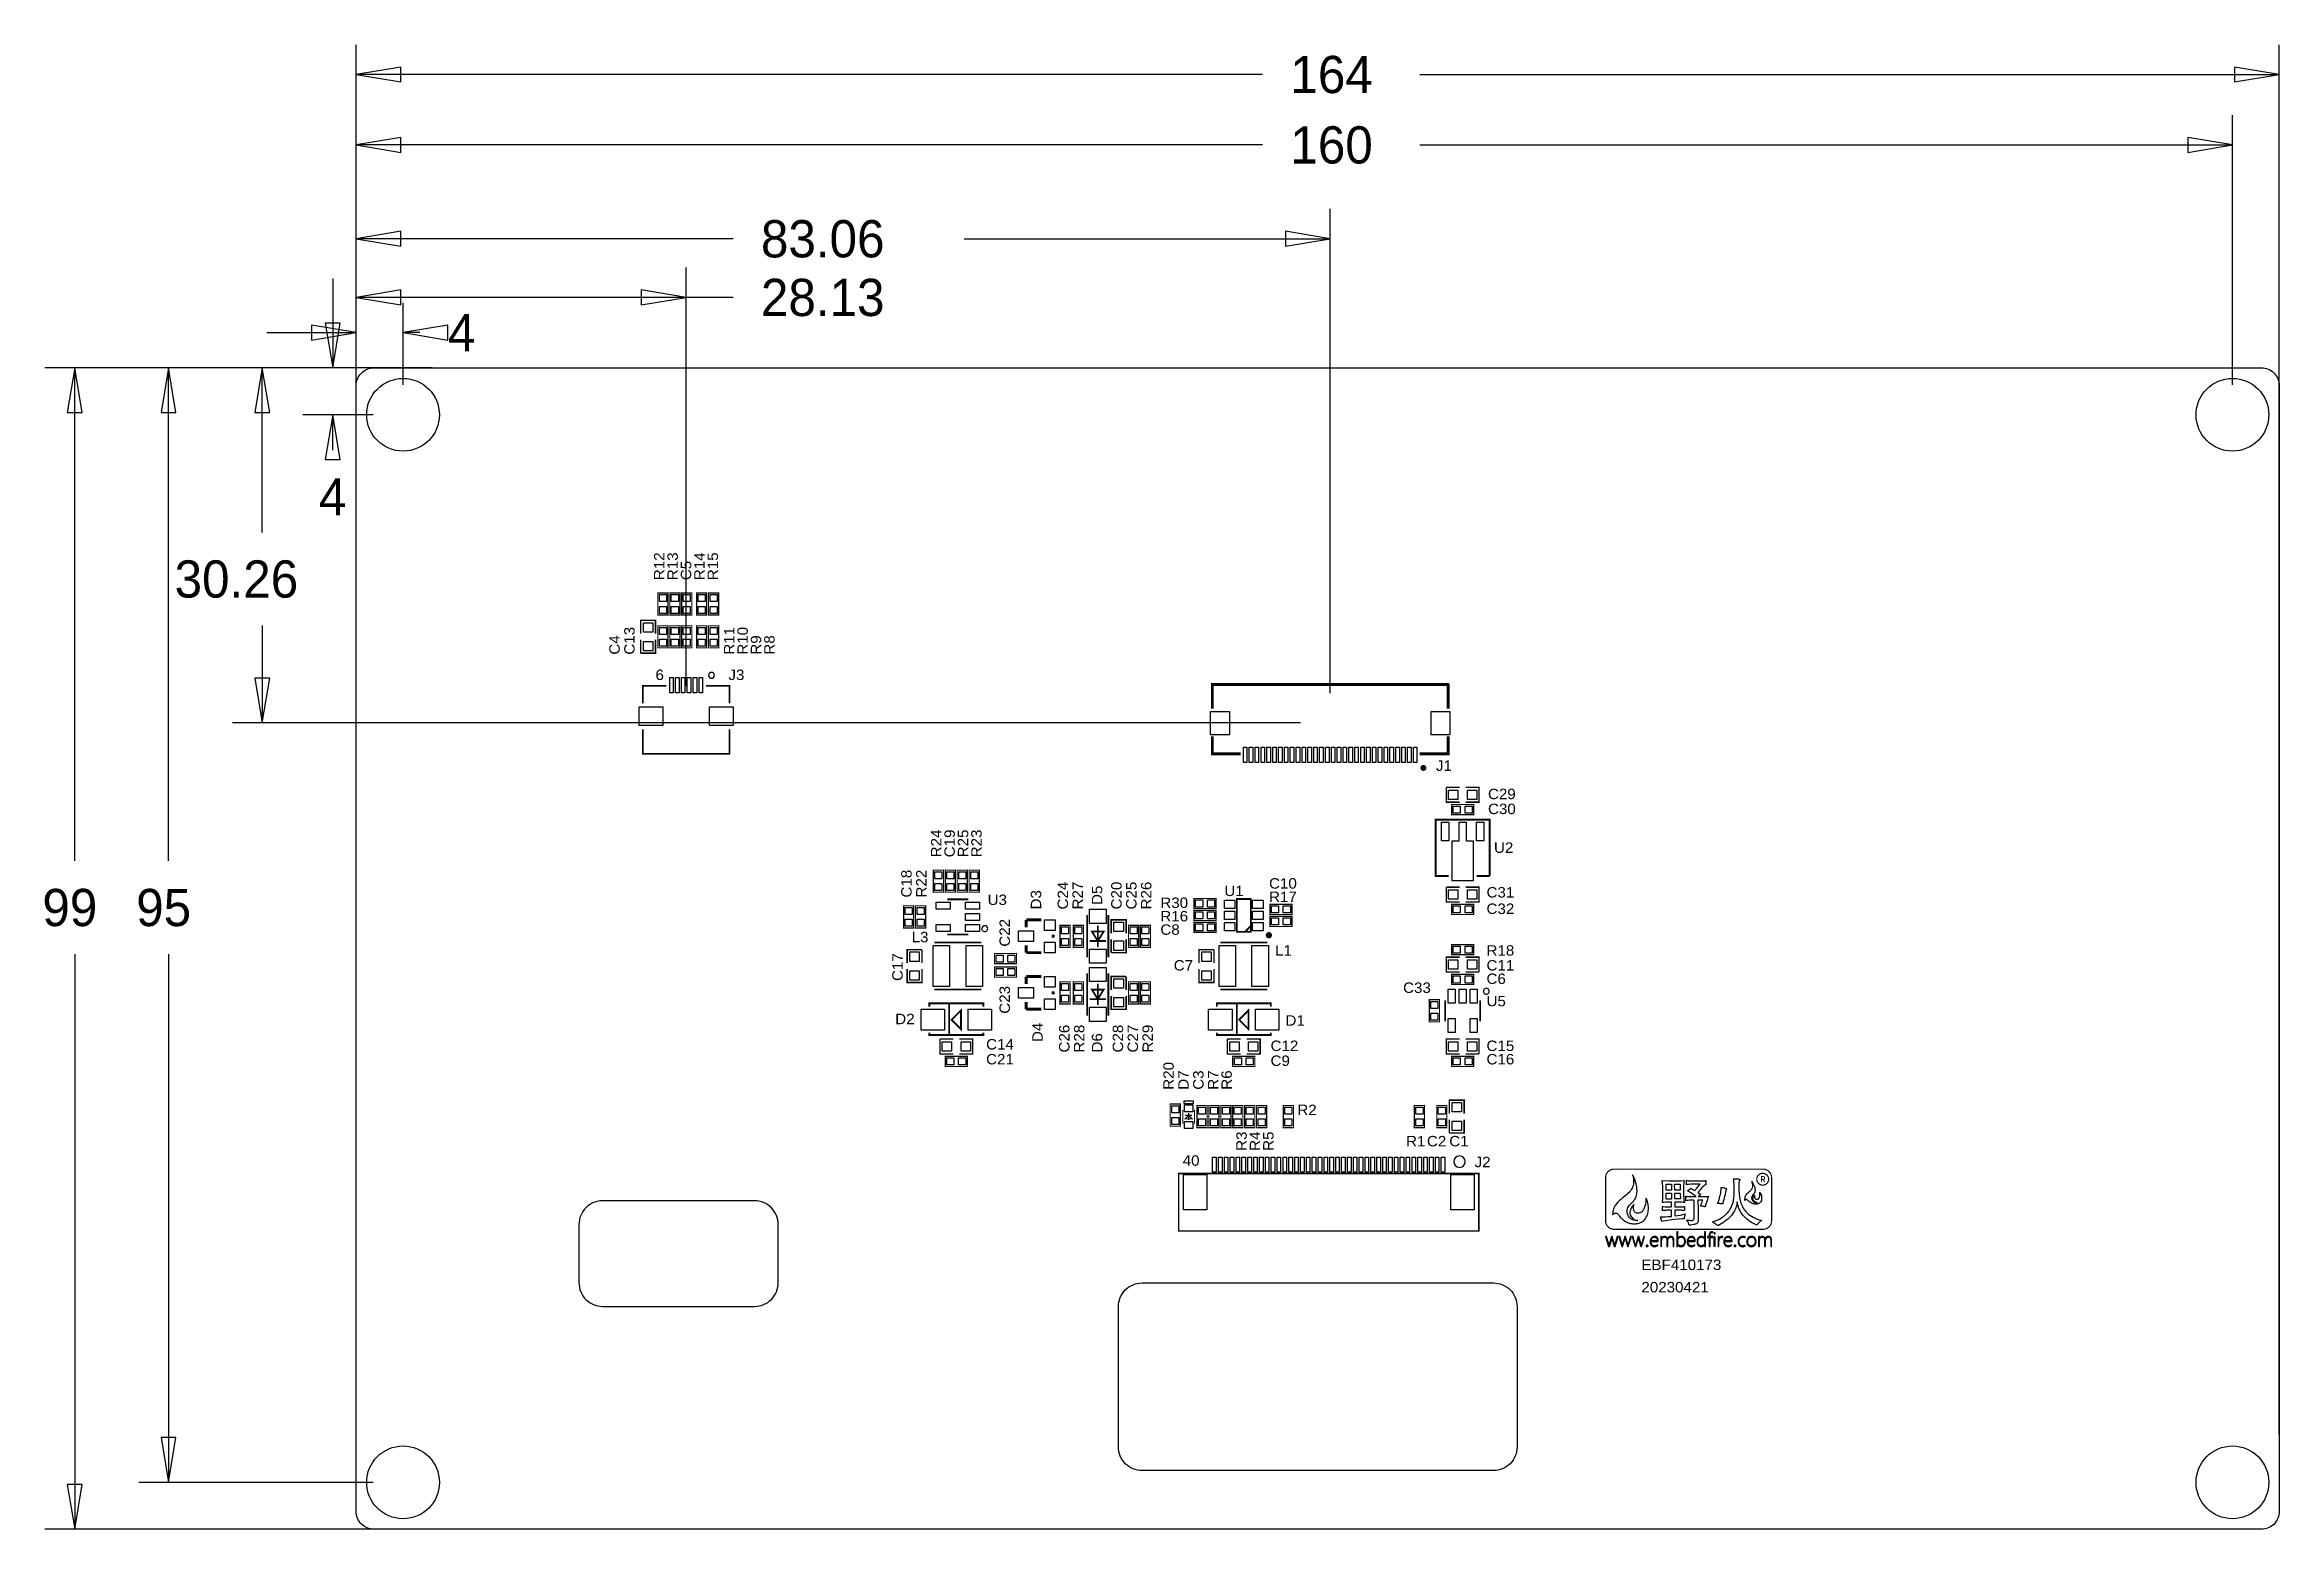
# Model space of a CAD drawing. Extents: x -27 to 164, y 0 to 127.
import ezdxf

# ---------------------------------------------------------------- set-up
doc = ezdxf.new("R2010")
doc.units = 0
doc.layers.add('DXF', color=7, linetype='CONTINUOUS')

msp = doc.modelspace()

# ---------------------------------------------------------------- texts
at = {"layer": 'DXF'}
for s, height, width, p in [('164', 3.175, 0.992, (79.669132, 122.412252)), ('160', 3.175, 0.992, (79.669132, 116.412264)), ('83.06', 3.175, 0.992, (34.519616, 108.41228)), ('28.13', 3.175, 0.992, (34.519616, 103.41229)), ('4', 3.175, 0.992, (7.818882, 100.412296)), ('4', 3.175, 0.992, (-3.181096, 86.412324)), ('30.26', 3.175, 0.992, (-15.480284, 79.412338)), ('6', 0.889, 1.085714, (25.527, 72.39)), ('J3', 0.889, 1.085714, (31.75, 72.39)), ('J1', 0.889, 1.085714, (92.075, 64.643)), ('C29', 0.889, 1.085714, (96.52, 62.23)), ('C30', 0.889, 1.085714, (96.52, 60.96)), ('U2', 0.889, 1.085714, (97.028, 57.658)), ('C10', 0.889, 1.085714, (77.851, 54.61)), ('99', 3.175, 0.992, (-26.755852, 51.412394)), ('95', 3.175, 0.992, (-18.755868, 51.412394)), ('U3', 0.889, 1.085714, (53.848, 53.213)), ('R30', 0.889, 1.085714, (68.58, 52.959)), ('U1', 0.889, 1.085714, (74.041, 53.975)), ('R17', 0.889, 1.085714, (77.851, 53.467)), ('C31', 0.889, 1.085714, (96.393, 53.848)), ('C8', 0.889, 1.085714, (68.58, 50.673)), ('R16', 0.889, 1.085714, (68.58, 51.816)), ('C32', 0.889, 1.085714, (96.393, 52.451)), ('L3', 0.889, 1.085714, (47.371, 50.038)), ('L1', 0.889, 1.085714, (78.359, 48.895)), ('R18', 0.889, 1.085714, (96.393, 48.895)), ('C7', 0.889, 1.085714, (69.723, 47.625)), ('C11', 0.889, 1.085714, (96.393, 47.625)), ('C33', 0.889, 1.085714, (89.281, 45.72)), ('C6', 0.889, 1.085714, (96.393, 46.482)), ('D2', 0.889, 1.085714, (45.974, 43.053)), ('U5', 0.889, 1.085714, (96.393, 44.577)), ('D1', 0.889, 1.085714, (79.248, 42.926)), ('C14', 0.889, 1.085714, (53.721, 40.894)), ('C21', 0.889, 1.085714, (53.721, 39.624)), ('C12', 0.889, 1.085714, (77.978, 40.767)), ('C9', 0.889, 1.085714, (77.978, 39.497)), ('C15', 0.889, 1.085714, (96.393, 40.767)), ('C16', 0.889, 1.085714, (96.393, 39.624)), ('R2', 0.889, 1.085714, (80.264, 35.306)), ('R1', 0.889, 1.085714, (89.535, 32.639)), ('C2', 0.889, 1.085714, (91.313, 32.639)), ('C1', 0.889, 1.085714, (93.218, 32.639)), ('40', 0.889, 1.085714, (70.485, 30.988)), ('J2', 0.889, 1.085714, (95.377, 30.861)), ('EBF410173', 0.889, 1.085714, (109.601, 22.098)), ('20230421', 0.889, 1.085714, (109.601, 20.193))]:
    msp.add_text(s, height=height, dxfattribs=dict(at, width=width)).set_placement(p)
at = {"layer": 'DXF', "width": 1.085714}
for s, p in [('R12', (26.289, 80.899)), ('R13', (27.432, 80.899)), ('C5', (28.575, 80.899)), ('R14', (29.718, 80.899)), ('R15', (30.861, 80.899)), ('C13', (23.749, 74.549)), ('R11', (32.258, 74.549)), ('R10', (33.401, 74.549)), ('C4', (22.479, 74.549)), ('R9', (34.544, 74.549)), ('R8', (35.687, 74.549)), ('R24', (49.911, 57.277)), ('C19', (51.054, 57.277)), ('R25', (52.197, 57.277)), ('R23', (53.34, 57.277)), ('C18', (47.371, 53.848)), ('R22', (48.641, 53.848)), ('D3', (58.42, 52.832)), ('C24', (60.706, 52.832)), ('R27', (61.976, 52.832)), ('D5', (63.627, 53.213)), ('C20', (65.278, 52.832)), ('C25', (66.548, 52.832)), ('R26', (67.818, 52.832)), ('C22', (55.753, 49.657)), ('C17', (46.609, 46.736)), ('C23', (55.753, 43.942)), ('D4', (58.547, 41.529)), ('C26', (60.833, 40.64)), ('R28', (62.103, 40.64)), ('D6', (63.627, 40.64)), ('C28', (65.405, 40.64)), ('C27', (66.675, 40.64)), ('R29', (67.945, 40.64)), ('R20', (69.723, 37.465)), ('D7', (70.993, 37.465)), ('C3', (72.263, 37.465)), ('R7', (73.533, 37.465)), ('R6', (74.676, 37.465)), ('R3', (75.946, 32.258)), ('R4', (77.089, 32.258)), ('R5', (78.232, 32.258))]:
    msp.add_text(s, height=0.889, rotation=90, dxfattribs=at).set_placement(p)

# ---------------------------------------------------------------- linework, layer by layer
at = {"layer": 'DXF'}
for points in [[(0, 8.498078), (0, 126.539752)], [(163.999672, 8.072374), (163.999672, 126.539752)], [(3.81, 124.634752), (0, 123.999752), (3.81, 123.364752), (3.81, 124.634752)], [(77.287882, 123.999752), (0, 123.999752)], [(90.711782, 123.999752), (163.999672, 123.999752)], [(160.189672, 123.364752), (163.999672, 123.999752), (160.189672, 124.634752), (160.189672, 123.364752)], [(0, 99.356418), (0, 120.539764)], [(159.99968, 97.53981), (159.99968, 120.539764)], [(3.81, 118.634764), (0, 117.999764), (3.81, 117.364764), (3.81, 118.634764)], [(156.18968, 117.364764), (159.99968, 117.999764), (156.18968, 118.634764), (156.18968, 117.364764)], [(77.287882, 117.999764), (0, 117.999764)], [(90.711782, 117.999764), (159.99968, 117.999764)], [(0, 93.392498), (0, 112.53978)], [(83.06308, 71.281544), (83.06308, 112.53978)], [(3.81, 110.63478), (0, 109.99978), (3.81, 109.36478), (3.81, 110.63478)], [(79.25308, 109.36478), (83.06308, 109.99978), (79.25308, 110.63478), (79.25308, 109.36478)], [(32.138366, 109.99978), (0, 109.99978)], [(51.861466, 109.99978), (83.06308, 109.99978)], [(0, 93.874336), (0, 107.53979)], [(28.129992, 71.870316), (28.129992, 107.53979)], [(-1.999996, 106.619802), (-1.999996, 98.999802)], [(3.81, 105.63479), (0, 104.99979), (3.81, 104.36479), (3.81, 105.63479)], [(28.129992, 104.99979), (0, 104.99979)], [(24.319992, 104.36479), (28.129992, 104.99979), (24.319992, 105.63479), (24.319992, 104.36479)], [(32.138366, 104.99979), (28.129992, 104.99979)], [(0, 98.573082), (0, 104.539796)], [(3.999992, 97.53981), (3.999992, 104.539796)], [(-7.62, 101.999796), (0, 101.999796)], [(-3.81, 101.364796), (0, 101.999796), (-3.81, 102.634796), (-3.81, 101.364796)], [(-2.634996, 102.809802), (-1.999996, 98.999802), (-1.364996, 102.809802), (-2.634996, 102.809802)], [(7.809992, 102.634796), (3.999992, 101.999796), (7.809992, 101.364796), (7.809992, 102.634796)], [(5.437632, 101.999796), (3.999992, 101.999796)], [(4.745482, 98.999802), (-26.539952, 98.999802)], [(-23.364952, 95.189802), (-23.999952, 98.999802), (-24.634952, 95.189802), (-23.364952, 95.189802)], [(-23.999952, 56.968644), (-23.999952, 98.999802)], [(2.863088, 98.999802), (-18.539968, 98.999802)], [(-15.364968, 95.189802), (-15.999968, 98.999802), (-16.634968, 95.189802), (-15.364968, 95.189802)], [(-15.999968, 56.968644), (-15.999968, 98.999802)], [(6.477254, 98.999802), (-10.539984, 98.999802)], [(-7.364984, 95.189802), (-7.999984, 98.999802), (-8.634984, 95.189802), (-7.364984, 95.189802)], [(-7.999984, 84.968588), (-7.999984, 98.999802)], [(3.64617, 98.999802), (-4.539996, 98.999802)], [(1.459992, 94.99981), (-4.539996, 94.99981)], [(-1.364996, 91.18981), (-1.999996, 94.99981), (-2.634996, 91.18981), (-1.364996, 91.18981)], [(-1.999996, 91.968574), (-1.999996, 94.99981)], [(-7.999984, 77.031088), (-7.999984, 68.741544)], [(-8.634984, 72.551544), (-7.999984, 68.741544), (-7.364984, 72.551544), (-8.634984, 72.551544)], [(80.52308, 68.741544), (-10.539984, 68.741544)], [(-23.999952, 49.031144), (-23.999952, 0)], [(-15.999968, 49.031144), (-15.999968, 3.999992)], [(113.31702, 26.87828), (113.3221, 26.87828)], [(113.31702, 26.87828), (113.3221, 26.87828)], [(113.46942, 26.37028), (113.47196, 26.37028)], [(113.46942, 26.37028), (113.47196, 26.37028)], [(110.02518, 24.15794), (110.04296, 24.2062)], [(110.04296, 24.11222), (110.02518, 24.15794)], [(110.04296, 24.2062), (110.08868, 24.22398)], [(110.08868, 24.09444), (110.04296, 24.11222)], [(110.08868, 24.22398), (110.13694, 24.2062)], [(110.13694, 24.11222), (110.08868, 24.09444)], [(110.13694, 24.2062), (110.15726, 24.15794)], [(110.15726, 24.15794), (110.13694, 24.11222)], [(117.52326, 24.15794), (117.54104, 24.2062)], [(117.54104, 24.11222), (117.52326, 24.15794)], [(117.54104, 24.2062), (117.58676, 24.22398)], [(117.58676, 24.09444), (117.54104, 24.11222)], [(117.58676, 24.22398), (117.63502, 24.2062)], [(117.63502, 24.11222), (117.58676, 24.09444)], [(117.63502, 24.2062), (117.65534, 24.15794)], [(117.65534, 24.15794), (117.63502, 24.11222)], [(-16.634968, 7.809992), (-15.999968, 3.999992), (-15.364968, 7.809992), (-16.634968, 7.809992)], [(1.459992, 3.999992), (-18.539968, 3.999992)], [(-24.634952, 3.81), (-23.999952, 0), (-23.364952, 3.81), (-24.634952, 3.81)], [(9.851644, 0), (-26.539952, 0)]]:
    msp.add_lwpolyline(points, dxfattribs=at)
for points in [[(0, 1.524), (0, 97.475802, -0.414214), (1.524, 98.999802), (162.475672, 98.999802, -0.414214), (163.999672, 97.475802), (163.999672, 1.524, -0.414214), (162.475672, 0), (1.524, 0, -0.414214)], [(30.54985, 72.787764, 1), (30.04961, 72.787636, 1)], [(53.857906, 51.197002, 1), (53.358094, 51.196998, 1)], [(96.626934, 45.86097, 1), (96.127066, 45.86103, 1)], [(94.579186, 31.336234, 1), (93.601794, 31.336234, 1)], [(33.974532, 27.999944), (21.025358, 27.999944, 0.414214), (18.999962, 25.974548), (18.999962, 21.025358, 0.414214), (21.025358, 18.999962), (33.974532, 18.999962, 0.414214), (35.999928, 21.025358), (35.999928, 25.974548, 0.414214)], [(98.999802, 18.974562), (98.999802, 7.025386, -0.414214), (96.974406, 4.99999), (67.025266, 4.99999, -0.414214), (64.99987, 7.025386), (64.99987, 18.974562, -0.414214), (67.025266, 20.999958), (96.974406, 20.999958, -0.414214)]]:
    msp.add_lwpolyline(points, format="xyb", close=True, dxfattribs=at)
for points, const_width in [([(26.5938, 79.8068), (26.5938, 77.9272), (25.7302, 77.9272), (25.7302, 79.8068), (26.5938, 79.8068)], 0.1016), ([(27.6098, 79.8068), (27.6098, 77.9272), (26.7462, 77.9272), (26.7462, 79.8068), (27.6098, 79.8068)], 0.1016), ([(27.7622, 77.9272), (27.7622, 79.8068), (28.6258, 79.8068), (28.6258, 77.9272), (27.7622, 77.9272)], 0.1016), ([(29.8958, 79.8068), (29.8958, 77.9272), (29.0322, 77.9272), (29.0322, 79.8068), (29.8958, 79.8068)], 0.1016), ([(30.9118, 79.8068), (30.9118, 77.9272), (30.0482, 77.9272), (30.0482, 79.8068), (30.9118, 79.8068)], 0.1016), ([(24.257, 76.327), (24.257, 77.47), (25.527, 77.47), (25.527, 76.327)], 0.127), ([(25.7302, 75.1332), (25.7302, 77.0128), (26.5938, 77.0128), (26.5938, 75.1332), (25.7302, 75.1332)], 0.1016), ([(27.6098, 77.0128), (27.6098, 75.1332), (26.7462, 75.1332), (26.7462, 77.0128), (27.6098, 77.0128)], 0.1016), ([(28.6258, 77.0128), (28.6258, 75.1332), (27.7622, 75.1332), (27.7622, 77.0128), (28.6258, 77.0128)], 0.1016), ([(29.8958, 77.0128), (29.8958, 75.1332), (29.0322, 75.1332), (29.0322, 77.0128), (29.8958, 77.0128)], 0.1016), ([(30.9118, 77.0128), (30.9118, 75.1332), (30.0482, 75.1332), (30.0482, 77.0128), (30.9118, 77.0128)], 0.1016), ([(25.527, 75.819), (25.527, 74.676), (24.257, 74.676)], 0.127), ([(24.257, 74.676), (24.257, 75.819)], 0.127), ([(26.441908, 71.899272), (24.441912, 71.899272), (24.441912, 70.399402)], 0.150114), ([(29.841952, 71.899272), (31.841948, 71.899272), (31.841948, 70.399402)], 0.150114), ([(73.013062, 69.94017), (73.013062, 72.009), (93.103192, 72.009), (93.113098, 71.999094), (93.113098, 71.99884), (93.113098, 69.94017)], 0.254), ([(31.841948, 68.199254), (31.841948, 66.099182), (24.441912, 66.099182), (24.441912, 68.199254)], 0.150114), ([(75.431904, 66.089022), (73.013062, 66.089022), (73.013062, 67.57797)], 0.254), ([(90.694256, 66.089022), (93.113098, 66.089022), (93.113098, 67.57797)], 0.254), ([(94.107, 61.976), (92.964, 61.976), (92.964, 63.246)], 0.127), ([(92.964, 63.246), (94.107, 63.246)], 0.127), ([(94.615, 63.246), (95.758, 63.246), (95.758, 61.976), (94.615, 61.976)], 0.127), ([(93.4212, 61.7728), (95.3008, 61.7728), (95.3008, 60.9092), (93.4212, 60.9092), (93.4212, 61.7728)], 0.1016), ([(93.161104, 55.684928), (92.06103, 55.684928), (92.06103, 60.48502), (96.66097, 60.48502), (96.66097, 55.684928)], 0.150114), ([(49.2252, 54.3052), (49.2252, 56.1848), (50.0888, 56.1848), (50.0888, 54.3052), (49.2252, 54.3052)], 0.1016), ([(50.2412, 54.3052), (50.2412, 56.1848), (51.1048, 56.1848), (51.1048, 54.3052), (50.2412, 54.3052)], 0.1016), ([(52.1208, 56.1848), (52.1208, 54.3052), (51.2572, 54.3052), (51.2572, 56.1848), (52.1208, 56.1848)], 0.1016), ([(52.2732, 54.3052), (52.2732, 56.1848), (53.1368, 56.1848), (53.1368, 54.3052), (52.2732, 54.3052)], 0.1016), ([(96.66097, 55.684928), (95.560896, 55.684928)], 0.150114), ([(50.408078, 53.697124), (52.207922, 53.697124)], 0.150114), ([(73.3298, 52.9082), (71.4502, 52.9082), (71.4502, 53.7718), (73.3298, 53.7718), (73.3298, 52.9082)], 0.1016), ([(75.092052, 50.923952), (76.291948, 50.923952), (76.291948, 53.724048), (75.092052, 53.724048), (75.092052, 50.923952)], 0.150114), ([(94.107, 53.467), (92.964, 53.467), (92.964, 54.737)], 0.127), ([(92.964, 54.737), (94.107, 54.737)], 0.127), ([(94.615, 54.737), (95.758, 54.737), (95.758, 53.467), (94.615, 53.467)], 0.127), ([(46.6852, 51.2572), (46.6852, 53.1368), (47.5488, 53.1368), (47.5488, 51.2572), (46.6852, 51.2572)], 0.1016), ([(47.7012, 51.2572), (47.7012, 53.1368), (48.5648, 53.1368), (48.5648, 51.2572), (47.7012, 51.2572)], 0.1016), ([(57.15, 51.308), (57.15, 51.943)], 0.254), ([(57.15, 51.943), (58.42, 51.943)], 0.254), ([(60.8838, 51.4858), (60.8838, 49.6062), (60.0202, 49.6062), (60.0202, 51.4858), (60.8838, 51.4858)], 0.1016), ([(62.0268, 51.4858), (62.0268, 49.6062), (61.1632, 49.6062), (61.1632, 51.4858), (62.0268, 51.4858)], 0.1016), ([(62.346078, 48.745902), (62.346078, 52.346098)], 0.150114), ([(63.246, 51.445922), (63.246, 49.646078)], 0.150114), ([(64.145922, 52.346098), (64.145922, 48.745902)], 0.150114), ([(64.389, 50.8), (64.389, 51.943), (65.659, 51.943), (65.659, 50.8)], 0.127), ([(65.8622, 49.6062), (65.8622, 51.4858), (66.7258, 51.4858), (66.7258, 49.6062), (65.8622, 49.6062)], 0.1016), ([(66.8782, 49.6062), (66.8782, 51.4858), (67.7418, 51.4858), (67.7418, 49.6062), (66.8782, 49.6062)], 0.1016), ([(73.3298, 51.8922), (71.4502, 51.8922), (71.4502, 52.7558), (73.3298, 52.7558), (73.3298, 51.8922)], 0.1016), ([(73.3298, 50.8762), (71.4502, 50.8762), (71.4502, 51.7398), (73.3298, 51.7398), (73.3298, 50.8762)], 0.1016), ([(75.792076, 50.923952), (76.291948, 51.424078)], 0.150114), ([(77.9272, 53.2638), (79.8068, 53.2638), (79.8068, 52.4002), (77.9272, 52.4002), (77.9272, 53.2638)], 0.1016), ([(77.9272, 52.2478), (79.8068, 52.2478), (79.8068, 51.3842), (77.9272, 51.3842), (77.9272, 52.2478)], 0.1016), ([(93.4212, 53.2638), (95.3008, 53.2638), (95.3008, 52.4002), (93.4212, 52.4002), (93.4212, 53.2638)], 0.1016), ([(49.308004, 50.005996), (53.307996, 50.005996)], 0.150114), ([(52.207922, 50.696876), (50.408078, 50.696876)], 0.150114), ([(57.15, 49.784), (57.15, 49.149)], 0.254), ([(59.436, 50.419), (59.436, 50.673)], 0.254), ([(63.946024, 50.146204), (62.545976, 50.146204)], 0.150114), ([(63.246, 50.146204), (63.746126, 50.945796), (62.745874, 50.945796), (63.246, 50.146204)], 0.150114), ([(65.659, 50.292), (65.659, 49.149), (64.389, 49.149)], 0.127), ([(64.389, 49.149), (64.389, 50.292)], 0.127), ([(73.692004, 50.005996), (77.691996, 50.005996)], 0.150114), ([(95.3008, 48.9712), (93.4212, 48.9712), (93.4212, 49.8348), (95.3008, 49.8348), (95.3008, 48.9712)], 0.1016), ([(46.99, 48.26), (46.99, 49.403), (48.26, 49.403)], 0.127), ([(48.26, 47.752), (48.26, 46.609), (46.99, 46.609), (46.99, 47.752)], 0.127), ([(48.26, 49.403), (48.26, 48.26)], 0.127), ([(54.4322, 49.0728), (56.3118, 49.0728), (56.3118, 48.2092), (54.4322, 48.2092), (54.4322, 49.0728)], 0.1016), ([(54.4322, 47.9298), (56.3118, 47.9298), (56.3118, 47.0662), (54.4322, 47.0662), (54.4322, 47.9298)], 0.1016), ([(57.15, 49.149), (58.42, 49.149)], 0.254), ([(71.882, 48.26), (71.882, 49.403), (73.152, 49.403)], 0.127), ([(73.152, 47.752), (73.152, 46.609), (71.882, 46.609), (71.882, 47.752)], 0.127), ([(73.152, 49.403), (73.152, 48.26)], 0.127), ([(94.107, 47.498), (92.964, 47.498), (92.964, 48.768), (94.107, 48.768)], 0.127), ([(94.615, 48.768), (95.758, 48.768), (95.758, 47.498)], 0.127), ([(49.308004, 46.006004), (53.307996, 46.006004)], 0.150114), ([(57.15, 46.482), (57.15, 47.117)], 0.254), ([(57.15, 47.117), (58.42, 47.117)], 0.254), ([(59.436, 45.593), (59.436, 45.847)], 0.254), ([(60.0202, 44.7802), (60.0202, 46.6598), (60.8838, 46.6598), (60.8838, 44.7802), (60.0202, 44.7802)], 0.1016), ([(61.1632, 44.7802), (61.1632, 46.6598), (62.0268, 46.6598), (62.0268, 44.7802), (61.1632, 44.7802)], 0.1016), ([(62.346078, 43.792902), (62.346078, 47.393098)], 0.150114), ([(63.246, 45.193204), (63.746126, 45.992796), (62.745874, 45.992796), (63.246, 45.193204)], 0.150114), ([(63.246, 46.492922), (63.246, 44.693078)], 0.150114), ([(64.145922, 47.393098), (64.145922, 43.792902)], 0.150114), ([(64.389, 45.974), (64.389, 47.117), (65.659, 47.117)], 0.127), ([(65.659, 47.117), (65.659, 45.974)], 0.127), ([(66.7258, 46.6598), (66.7258, 44.7802), (65.8622, 44.7802), (65.8622, 46.6598), (66.7258, 46.6598)], 0.1016), ([(67.7418, 46.6598), (67.7418, 44.7802), (66.8782, 44.7802), (66.8782, 46.6598), (67.7418, 46.6598)], 0.1016), ([(73.692004, 46.006004), (77.691996, 46.006004)], 0.150114), ([(95.3008, 46.4312), (93.4212, 46.4312), (93.4212, 47.2948), (95.3008, 47.2948), (95.3008, 46.4312)], 0.1016), ([(95.758, 47.498), (94.615, 47.498)], 0.127), ([(53.48097, 44.534074), (53.48097, 44.834048), (48.88103, 44.834048), (48.88103, 44.534074)], 0.150114), ([(50.581052, 44.834048), (50.581052, 42.134028)], 0.150114), ([(50.78095, 43.434), (51.58105, 44.2341), (51.58105, 42.6339), (50.78095, 43.434)], 0.150114), ([(57.15, 44.958), (57.15, 44.323)], 0.254), ([(57.15, 44.323), (58.42, 44.323)], 0.254), ([(63.946024, 45.193204), (62.545976, 45.193204)], 0.150114), ([(65.659, 45.466), (65.659, 44.323), (64.389, 44.323), (64.389, 45.466)], 0.127), ([(77.99197, 44.534074), (77.99197, 44.834048), (73.39203, 44.834048), (73.39203, 44.534074)], 0.150114), ([(75.092052, 44.834048), (75.092052, 42.134028)], 0.150114), ([(75.29195, 43.434), (76.09205, 44.2341), (76.09205, 42.6339), (75.29195, 43.434)], 0.150114), ([(91.5162, 43.2562), (91.5162, 45.1358), (92.3798, 45.1358), (92.3798, 43.2562), (91.5162, 43.2562)], 0.1016), ([(92.860876, 43.296078), (92.860876, 45.095922)], 0.150114), ([(95.861124, 45.095922), (95.861124, 43.296078)], 0.150114), ([(48.88103, 42.333926), (48.88103, 42.134028), (53.48097, 42.134028), (53.48097, 42.333926)], 0.150114), ([(73.39203, 42.333926), (73.39203, 42.134028), (77.99197, 42.134028), (77.99197, 42.333926)], 0.150114), ([(50.927, 40.513), (49.784, 40.513), (49.784, 41.783)], 0.127), ([(49.784, 41.783), (50.927, 41.783)], 0.127), ([(50.2412, 40.3098), (52.1208, 40.3098), (52.1208, 39.4462), (50.2412, 39.4462), (50.2412, 40.3098)], 0.1016), ([(51.435, 41.783), (52.578, 41.783), (52.578, 40.513), (51.435, 40.513)], 0.127), ([(75.438, 40.513), (74.295, 40.513), (74.295, 41.783)], 0.127), ([(74.295, 41.783), (75.438, 41.783)], 0.127), ([(74.7522, 40.3098), (76.6318, 40.3098), (76.6318, 39.4462), (74.7522, 39.4462), (74.7522, 40.3098)], 0.1016), ([(75.946, 41.783), (77.089, 41.783), (77.089, 40.513), (75.946, 40.513)], 0.127), ([(94.107, 40.513), (92.964, 40.513), (92.964, 41.783), (94.107, 41.783)], 0.127), ([(95.3008, 39.4462), (93.4212, 39.4462), (93.4212, 40.3098), (95.3008, 40.3098), (95.3008, 39.4462)], 0.1016), ([(94.615, 41.783), (95.758, 41.783), (95.758, 40.513)], 0.127), ([(95.758, 40.513), (94.615, 40.513)], 0.127), ([(69.4182, 34.3662), (69.4182, 36.2458), (70.2818, 36.2458), (70.2818, 34.3662), (69.4182, 34.3662)], 0.1016), ([(93.218, 35.433), (93.218, 36.576), (94.488, 36.576), (94.488, 35.433)], 0.127), ([(70.492874, 35.778948), (70.492874, 34.579052)], 0.100076), ([(71.292974, 34.979102), (70.993, 35.279076), (70.693026, 34.979102), (71.292974, 34.979102)], 0.100076), ([(71.292974, 35.279076), (70.693026, 35.279076)], 0.100076), ([(70.993, 35.478974), (70.993, 34.879026)], 0.100076), ([(71.493126, 35.778948), (71.493126, 34.579052)], 0.100076), ([(71.7042, 34.2392), (71.7042, 36.1188), (72.5678, 36.1188), (72.5678, 34.2392), (71.7042, 34.2392)], 0.1016), ([(73.5838, 36.1188), (73.5838, 34.2392), (72.7202, 34.2392), (72.7202, 36.1188), (73.5838, 36.1188)], 0.1016), ([(73.7362, 34.2392), (73.7362, 36.1188), (74.5998, 36.1188), (74.5998, 34.2392), (73.7362, 34.2392)], 0.1016), ([(75.6158, 36.1188), (75.6158, 34.2392), (74.7522, 34.2392), (74.7522, 36.1188), (75.6158, 36.1188)], 0.1016), ([(76.6318, 36.1188), (76.6318, 34.2392), (75.7682, 34.2392), (75.7682, 36.1188), (76.6318, 36.1188)], 0.1016), ([(76.7842, 34.2392), (76.7842, 36.1188), (77.6478, 36.1188), (77.6478, 34.2392), (76.7842, 34.2392)], 0.1016), ([(79.9338, 36.1188), (79.9338, 34.2392), (79.0702, 34.2392), (79.0702, 36.1188), (79.9338, 36.1188)], 0.1016), ([(91.1098, 36.1188), (91.1098, 34.2392), (90.2462, 34.2392), (90.2462, 36.1188), (91.1098, 36.1188)], 0.1016), ([(92.1512, 34.2392), (92.1512, 36.1188), (93.0148, 36.1188), (93.0148, 34.2392), (92.1512, 34.2392)], 0.1016), ([(94.488, 34.925), (94.488, 33.782), (93.218, 33.782)], 0.127), ([(93.218, 33.782), (93.218, 34.925)], 0.127), ([(107.26928, 30.6959), (119.98198, 30.6959)], 0.1016), ([(107.26928, 30.6959), (119.98198, 30.6959)], 0.1016), ([(95.739966, 30.332172), (70.139814, 30.332172), (70.139814, 25.432258), (95.739966, 25.432258), (95.739966, 30.332172)], 0.127), ([(106.54792, 26.289), (106.54792, 29.97708)], 0.1016), ([(106.54792, 26.289), (106.54792, 29.97708)], 0.1016), ([(119.8372, 29.58846), (119.8372, 30.06598), (120.00738, 30.06598), (120.06072, 30.04312), (120.09374, 30.0101), (120.10644, 29.9466), (120.09374, 29.8831), (120.0531, 29.84246), (120.00738, 29.8196), (120.10644, 29.58846)], 0.0762), ([(119.8372, 29.58846), (119.8372, 30.06598), (120.00738, 30.06598), (120.06072, 30.04312), (120.09374, 30.0101), (120.10644, 29.9466), (120.09374, 29.8831), (120.0531, 29.84246), (120.00738, 29.8196), (120.10644, 29.58846)], 0.0762), ([(119.8372, 29.8196), (120.00738, 29.8196)], 0.0762), ([(119.8372, 29.8196), (120.00738, 29.8196)], 0.0762), ([(120.70334, 29.97708), (120.70334, 26.289)], 0.1016), ([(120.70334, 29.97708), (120.70334, 26.289)], 0.1016), ([(119.97944, 25.57018), (107.26928, 25.57018)], 0.1016), ([(119.97944, 25.57018), (107.26928, 25.57018)], 0.1016), ([(119.98198, 25.57018), (119.97944, 25.57018)], 0.1016), ([(119.98198, 25.57018), (119.97944, 25.57018)], 0.1016)]:
    msp.add_lwpolyline(points, dxfattribs=dict(at, const_width=const_width))
for points in [[(25.86228, 79.666592), (26.46172, 79.666592), (26.46172, 79.067152), (25.86228, 79.067152)], [(25.86228, 78.666848), (26.46172, 78.666848), (26.46172, 78.067408), (25.86228, 78.067408)], [(26.87828, 79.666592), (27.47772, 79.666592), (27.47772, 79.067152), (26.87828, 79.067152)], [(26.87828, 78.666848), (27.47772, 78.666848), (27.47772, 78.067408), (26.87828, 78.067408)], [(28.49372, 79.067152), (27.89428, 79.067152), (27.89428, 79.666592), (28.49372, 79.666592)], [(28.49372, 78.067408), (27.89428, 78.067408), (27.89428, 78.666848), (28.49372, 78.666848)], [(29.16428, 79.666592), (29.76372, 79.666592), (29.76372, 79.067152), (29.16428, 79.067152)], [(29.16428, 78.666848), (29.76372, 78.666848), (29.76372, 78.067408), (29.16428, 78.067408)], [(30.18028, 79.666592), (30.77972, 79.666592), (30.77972, 79.067152), (30.18028, 79.067152)], [(30.18028, 78.666848), (30.77972, 78.666848), (30.77972, 78.067408), (30.18028, 78.067408)], [(25.29205, 76.47305), (24.49195, 76.47305), (24.49195, 77.27315), (25.29205, 77.27315)], [(26.46172, 76.273152), (25.86228, 76.273152), (25.86228, 76.872592), (26.46172, 76.872592)], [(26.87828, 76.872592), (27.47772, 76.872592), (27.47772, 76.273152), (26.87828, 76.273152)], [(27.89428, 76.872592), (28.49372, 76.872592), (28.49372, 76.273152), (27.89428, 76.273152)], [(29.16428, 76.872592), (29.76372, 76.872592), (29.76372, 76.273152), (29.16428, 76.273152)], [(30.18028, 76.872592), (30.77972, 76.872592), (30.77972, 76.273152), (30.18028, 76.273152)], [(25.29205, 74.87285), (24.49195, 74.87285), (24.49195, 75.67295), (25.29205, 75.67295)], [(26.46172, 75.273408), (25.86228, 75.273408), (25.86228, 75.872848), (26.46172, 75.872848)], [(26.87828, 75.872848), (27.47772, 75.872848), (27.47772, 75.273408), (26.87828, 75.273408)], [(27.89428, 75.872848), (28.49372, 75.872848), (28.49372, 75.273408), (27.89428, 75.273408)], [(29.16428, 75.872848), (29.76372, 75.872848), (29.76372, 75.273408), (29.16428, 75.273408)], [(30.18028, 75.872848), (30.77972, 75.872848), (30.77972, 75.273408), (30.18028, 75.273408)], [(27.041983, 72.58939), (27.041983, 71.289418), (26.742009, 71.289418), (26.742009, 72.58939)], [(27.541855, 72.58939), (27.541855, 71.289418), (27.241881, 71.289418), (27.241881, 72.58939)], [(28.041981, 72.58939), (28.041981, 71.289418), (27.742007, 71.289418), (27.742007, 72.58939)], [(28.541853, 72.58939), (28.541853, 71.289418), (28.241879, 71.289418), (28.241879, 72.58939)], [(29.041979, 72.58939), (29.041979, 71.289418), (28.742005, 71.289418), (28.742005, 72.58939)], [(29.541851, 72.58939), (29.541851, 71.289418), (29.241877, 71.289418), (29.241877, 72.58939)], [(24.141938, 70.099301), (26.141934, 70.099301), (26.141934, 68.499355), (24.141938, 68.499355)], [(30.141926, 70.099301), (32.141922, 70.099301), (32.141922, 68.499355), (30.141926, 68.499355)], [(74.463021, 69.70903), (74.463021, 67.709034), (72.863075, 67.709034), (72.863075, 69.70903)], [(93.263085, 69.70903), (93.263085, 67.709034), (91.663139, 67.709034), (91.663139, 69.70903)], [(75.962891, 66.658998), (75.962891, 65.359026), (75.662917, 65.359026), (75.662917, 66.658998)], [(76.463017, 66.658998), (76.463017, 65.359026), (76.163043, 65.359026), (76.163043, 66.658998)], [(76.962889, 66.658998), (76.962889, 65.359026), (76.662915, 65.359026), (76.662915, 66.658998)], [(77.463015, 66.658998), (77.463015, 65.359026), (77.163041, 65.359026), (77.163041, 66.658998)], [(77.962887, 66.658998), (77.962887, 65.359026), (77.662913, 65.359026), (77.662913, 66.658998)], [(78.463013, 66.658998), (78.463013, 65.359026), (78.163039, 65.359026), (78.163039, 66.658998)], [(78.962885, 66.658998), (78.962885, 65.359026), (78.662911, 65.359026), (78.662911, 66.658998)], [(79.463011, 66.658998), (79.463011, 65.359026), (79.163037, 65.359026), (79.163037, 66.658998)], [(79.962883, 66.658998), (79.962883, 65.359026), (79.662909, 65.359026), (79.662909, 66.658998)], [(80.463009, 66.658998), (80.463009, 65.359026), (80.163035, 65.359026), (80.163035, 66.658998)], [(80.962881, 66.658998), (80.962881, 65.359026), (80.662907, 65.359026), (80.662907, 66.658998)], [(81.463007, 66.658998), (81.463007, 65.359026), (81.163033, 65.359026), (81.163033, 66.658998)], [(81.962879, 66.658998), (81.962879, 65.359026), (81.662905, 65.359026), (81.662905, 66.658998)], [(82.463005, 66.658998), (82.463005, 65.359026), (82.163031, 65.359026), (82.163031, 66.658998)], [(82.962877, 66.658998), (82.962877, 65.359026), (82.662903, 65.359026), (82.662903, 66.658998)], [(83.463003, 66.658998), (83.463003, 65.359026), (83.163029, 65.359026), (83.163029, 66.658998)], [(83.962875, 66.658998), (83.962875, 65.359026), (83.662901, 65.359026), (83.662901, 66.658998)], [(84.463001, 66.658998), (84.463001, 65.359026), (84.163027, 65.359026), (84.163027, 66.658998)], [(84.962873, 66.658998), (84.962873, 65.359026), (84.662899, 65.359026), (84.662899, 66.658998)], [(85.462999, 66.658998), (85.462999, 65.359026), (85.163025, 65.359026), (85.163025, 66.658998)], [(85.962871, 66.658998), (85.962871, 65.359026), (85.662897, 65.359026), (85.662897, 66.658998)], [(86.462997, 66.658998), (86.462997, 65.359026), (86.163023, 65.359026), (86.163023, 66.658998)], [(86.962869, 66.658998), (86.962869, 65.359026), (86.662895, 65.359026), (86.662895, 66.658998)], [(87.462995, 66.658998), (87.462995, 65.359026), (87.163021, 65.359026), (87.163021, 66.658998)], [(87.962867, 66.658998), (87.962867, 65.359026), (87.662893, 65.359026), (87.662893, 66.658998)], [(88.462993, 66.658998), (88.462993, 65.359026), (88.163019, 65.359026), (88.163019, 66.658998)], [(88.962865, 66.658998), (88.962865, 65.359026), (88.662891, 65.359026), (88.662891, 66.658998)], [(89.462991, 66.658998), (89.462991, 65.359026), (89.163017, 65.359026), (89.163017, 66.658998)], [(89.962863, 66.658998), (89.962863, 65.359026), (89.662889, 65.359026), (89.662889, 66.658998)], [(90.462989, 66.658998), (90.462989, 65.359026), (90.163015, 65.359026), (90.163015, 66.658998)], [(93.16085, 62.21095), (93.16085, 63.01105), (93.96095, 63.01105), (93.96095, 62.21095)], [(94.76105, 62.21095), (94.76105, 63.01105), (95.56115, 63.01105), (95.56115, 62.21095)], [(93.561408, 61.04128), (93.561408, 61.64072), (94.160848, 61.64072), (94.160848, 61.04128)], [(94.561152, 61.04128), (94.561152, 61.64072), (95.160592, 61.64072), (95.160592, 61.04128)], [(93.170883, 60.284995), (93.170883, 58.685049), (92.550869, 58.685049), (92.550869, 60.284995)], [(95.260922, 55.284878), (93.461078, 55.284878), (93.461078, 58.684922), (94.05112, 58.684922), (94.05112, 60.285122), (94.67088, 60.285122), (94.67088, 58.684922), (95.260922, 58.684922)], [(96.171131, 60.284995), (96.171131, 58.685049), (95.551117, 58.685049), (95.551117, 60.284995)], [(49.95672, 55.445152), (49.35728, 55.445152), (49.35728, 56.044592), (49.95672, 56.044592)], [(50.97272, 55.445152), (50.37328, 55.445152), (50.37328, 56.044592), (50.97272, 56.044592)], [(51.38928, 56.044592), (51.98872, 56.044592), (51.98872, 55.445152), (51.38928, 55.445152)], [(53.00472, 55.445152), (52.40528, 55.445152), (52.40528, 56.044592), (53.00472, 56.044592)], [(49.95672, 54.445408), (49.35728, 54.445408), (49.35728, 55.044848), (49.95672, 55.044848)], [(50.657506, 52.84724), (49.458626, 52.84724), (49.458626, 53.44668), (50.657506, 53.44668)], [(50.97272, 54.445408), (50.37328, 54.445408), (50.37328, 55.044848), (50.97272, 55.044848)], [(51.38928, 55.044848), (51.98872, 55.044848), (51.98872, 54.445408), (51.38928, 54.445408)], [(53.157374, 52.84724), (51.958494, 52.84724), (51.958494, 53.44668), (53.157374, 53.44668)], [(53.00472, 54.445408), (52.40528, 54.445408), (52.40528, 55.044848), (53.00472, 55.044848)], [(72.189848, 53.63972), (72.189848, 53.04028), (71.590408, 53.04028), (71.590408, 53.63972)], [(73.189592, 53.63972), (73.189592, 53.04028), (72.590152, 53.04028), (72.590152, 53.63972)], [(74.942065, 52.923948), (74.042143, 52.923948), (74.042143, 53.623972), (74.942065, 53.623972)], [(77.341857, 52.923948), (76.441935, 52.923948), (76.441935, 53.623972), (77.341857, 53.623972)], [(93.16085, 53.70195), (93.16085, 54.50205), (93.96095, 54.50205), (93.96095, 53.70195)], [(94.76105, 53.70195), (94.76105, 54.50205), (95.56115, 54.50205), (95.56115, 53.70195)], [(47.41672, 52.397152), (46.81728, 52.397152), (46.81728, 52.996592), (47.41672, 52.996592)], [(47.41672, 51.397408), (46.81728, 51.397408), (46.81728, 51.996848), (47.41672, 51.996848)], [(48.43272, 52.397152), (47.83328, 52.397152), (47.83328, 52.996592), (48.43272, 52.996592)], [(48.43272, 51.397408), (47.83328, 51.397408), (47.83328, 51.996848), (48.43272, 51.996848)], [(50.657506, 50.94732), (49.458626, 50.94732), (49.458626, 51.54676), (50.657506, 51.54676)], [(53.157374, 51.89728), (51.958494, 51.89728), (51.958494, 52.49672), (53.157374, 52.49672)], [(53.157374, 50.94732), (51.958494, 50.94732), (51.958494, 51.54676), (53.157374, 51.54676)], [(59.6138, 51.0413), (58.6994, 51.0413), (58.6994, 51.9557), (59.6138, 51.9557)], [(62.545976, 52.84597), (63.946024, 52.84597), (63.946024, 51.646074), (62.545976, 51.646074)], [(65.42405, 50.94605), (64.62395, 50.94605), (64.62395, 51.74615), (65.42405, 51.74615)], [(72.189848, 52.62372), (72.189848, 52.02428), (71.590408, 52.02428), (71.590408, 52.62372)], [(72.189848, 51.60772), (72.189848, 51.00828), (71.590408, 51.00828), (71.590408, 51.60772)], [(73.189592, 52.62372), (73.189592, 52.02428), (72.590152, 52.02428), (72.590152, 52.62372)], [(73.189592, 51.60772), (73.189592, 51.00828), (72.590152, 51.00828), (72.590152, 51.60772)], [(74.942065, 51.973988), (74.042143, 51.973988), (74.042143, 52.674012), (74.942065, 52.674012)], [(74.942065, 51.024028), (74.042143, 51.024028), (74.042143, 51.724052), (74.942065, 51.724052)], [(77.341857, 51.973988), (76.441935, 51.973988), (76.441935, 52.674012), (77.341857, 52.674012)], [(77.341857, 51.024028), (76.441935, 51.024028), (76.441935, 51.724052), (77.341857, 51.724052)], [(78.067408, 52.53228), (78.067408, 53.13172), (78.666848, 53.13172), (78.666848, 52.53228)], [(78.067408, 51.51628), (78.067408, 52.11572), (78.666848, 52.11572), (78.666848, 51.51628)], [(79.067152, 52.53228), (79.067152, 53.13172), (79.666592, 53.13172), (79.666592, 52.53228)], [(79.067152, 51.51628), (79.067152, 52.11572), (79.666592, 52.11572), (79.666592, 51.51628)], [(93.561408, 52.53228), (93.561408, 53.13172), (94.160848, 53.13172), (94.160848, 52.53228)], [(94.561152, 52.53228), (94.561152, 53.13172), (95.160592, 53.13172), (95.160592, 52.53228)], [(49.207928, 46.25594), (49.207928, 49.75606), (50.607976, 49.75606), (50.607976, 46.25594)], [(52.008024, 46.25594), (52.008024, 49.75606), (53.408072, 49.75606), (53.408072, 46.25594)], [(57.7596, 50.0888), (56.4896, 50.0888), (56.4896, 51.0032), (57.7596, 51.0032)], [(59.6138, 49.1363), (58.6994, 49.1363), (58.6994, 50.0507), (59.6138, 50.0507)], [(60.15228, 51.345592), (60.75172, 51.345592), (60.75172, 50.746152), (60.15228, 50.746152)], [(60.15228, 50.345848), (60.75172, 50.345848), (60.75172, 49.746408), (60.15228, 49.746408)], [(61.29528, 51.345592), (61.89472, 51.345592), (61.89472, 50.746152), (61.29528, 50.746152)], [(61.29528, 50.345848), (61.89472, 50.345848), (61.89472, 49.746408), (61.29528, 49.746408)], [(65.42405, 49.34585), (64.62395, 49.34585), (64.62395, 50.14595), (65.42405, 50.14595)], [(66.59372, 50.746152), (65.99428, 50.746152), (65.99428, 51.345592), (66.59372, 51.345592)], [(66.59372, 49.746408), (65.99428, 49.746408), (65.99428, 50.345848), (66.59372, 50.345848)], [(67.60972, 50.746152), (67.01028, 50.746152), (67.01028, 51.345592), (67.60972, 51.345592)], [(67.60972, 49.746408), (67.01028, 49.746408), (67.01028, 50.345848), (67.60972, 50.345848)], [(73.591928, 46.25594), (73.591928, 49.75606), (74.991976, 49.75606), (74.991976, 46.25594)], [(76.392024, 46.25594), (76.392024, 49.75606), (77.792072, 49.75606), (77.792072, 46.25594)], [(94.160848, 49.70272), (94.160848, 49.10328), (93.561408, 49.10328), (93.561408, 49.70272)], [(95.160592, 49.70272), (95.160592, 49.10328), (94.561152, 49.10328), (94.561152, 49.70272)], [(47.22495, 49.20615), (48.02505, 49.20615), (48.02505, 48.40605), (47.22495, 48.40605)], [(54.572408, 48.34128), (54.572408, 48.94072), (55.171848, 48.94072), (55.171848, 48.34128)], [(54.572408, 47.19828), (54.572408, 47.79772), (55.171848, 47.79772), (55.171848, 47.19828)], [(55.572152, 48.34128), (55.572152, 48.94072), (56.171592, 48.94072), (56.171592, 48.34128)], [(55.572152, 47.19828), (55.572152, 47.79772), (56.171592, 47.79772), (56.171592, 47.19828)], [(62.545976, 49.445926), (63.946024, 49.445926), (63.946024, 48.24603), (62.545976, 48.24603)], [(62.545976, 47.89297), (63.946024, 47.89297), (63.946024, 46.693074), (62.545976, 46.693074)], [(72.11695, 49.20615), (72.91705, 49.20615), (72.91705, 48.40605), (72.11695, 48.40605)], [(93.96095, 48.53305), (93.96095, 47.73295), (93.16085, 47.73295), (93.16085, 48.53305)], [(95.56115, 48.53305), (95.56115, 47.73295), (94.76105, 47.73295), (94.76105, 48.53305)], [(47.22495, 47.60595), (48.02505, 47.60595), (48.02505, 46.80585), (47.22495, 46.80585)], [(57.7596, 45.2628), (56.4896, 45.2628), (56.4896, 46.1772), (57.7596, 46.1772)], [(59.6138, 46.2153), (58.6994, 46.2153), (58.6994, 47.1297), (59.6138, 47.1297)], [(60.75172, 45.920152), (60.15228, 45.920152), (60.15228, 46.519592), (60.75172, 46.519592)], [(61.89472, 45.920152), (61.29528, 45.920152), (61.29528, 46.519592), (61.89472, 46.519592)], [(64.62395, 46.92015), (65.42405, 46.92015), (65.42405, 46.12005), (64.62395, 46.12005)], [(65.99428, 46.519592), (66.59372, 46.519592), (66.59372, 45.920152), (65.99428, 45.920152)], [(67.01028, 46.519592), (67.60972, 46.519592), (67.60972, 45.920152), (67.01028, 45.920152)], [(72.11695, 47.60595), (72.91705, 47.60595), (72.91705, 46.80585), (72.11695, 46.80585)], [(93.71076, 46.045374), (93.71076, 44.846494), (93.11132, 44.846494), (93.11132, 46.045374)], [(94.160848, 47.16272), (94.160848, 46.56328), (93.561408, 46.56328), (93.561408, 47.16272)], [(94.66072, 46.045374), (94.66072, 44.846494), (94.06128, 44.846494), (94.06128, 46.045374)], [(95.160592, 47.16272), (95.160592, 46.56328), (94.561152, 46.56328), (94.561152, 47.16272)], [(95.61068, 46.045374), (95.61068, 44.846494), (95.01124, 44.846494), (95.01124, 46.045374)], [(48.181006, 42.533824), (48.181006, 44.333922), (50.181002, 44.333922), (50.181002, 42.533824)], [(52.180998, 42.533824), (52.180998, 44.333922), (54.180994, 44.333922), (54.180994, 42.533824)], [(59.6138, 44.3103), (58.6994, 44.3103), (58.6994, 45.2247), (59.6138, 45.2247)], [(60.75172, 44.920408), (60.15228, 44.920408), (60.15228, 45.519848), (60.75172, 45.519848)], [(61.89472, 44.920408), (61.29528, 44.920408), (61.29528, 45.519848), (61.89472, 45.519848)], [(62.545976, 44.492926), (63.946024, 44.492926), (63.946024, 43.29303), (62.545976, 43.29303)], [(64.62395, 45.31995), (65.42405, 45.31995), (65.42405, 44.51985), (64.62395, 44.51985)], [(65.99428, 45.519848), (66.59372, 45.519848), (66.59372, 44.920408), (65.99428, 44.920408)], [(67.01028, 45.519848), (67.60972, 45.519848), (67.60972, 44.920408), (67.01028, 44.920408)], [(72.692006, 42.533824), (72.692006, 44.333922), (74.692002, 44.333922), (74.692002, 42.533824)], [(76.691998, 42.533824), (76.691998, 44.333922), (78.691994, 44.333922), (78.691994, 42.533824)], [(92.24772, 44.396152), (91.64828, 44.396152), (91.64828, 44.995592), (92.24772, 44.995592)], [(92.24772, 43.396408), (91.64828, 43.396408), (91.64828, 43.995848), (92.24772, 43.995848)], [(93.71076, 43.545506), (93.71076, 42.346626), (93.11132, 42.346626), (93.11132, 43.545506)], [(95.61068, 43.545506), (95.61068, 42.346626), (95.01124, 42.346626), (95.01124, 43.545506)], [(49.98085, 40.74795), (49.98085, 41.54805), (50.78095, 41.54805), (50.78095, 40.74795)], [(50.381408, 39.57828), (50.381408, 40.17772), (50.980848, 40.17772), (50.980848, 39.57828)], [(51.381152, 39.57828), (51.381152, 40.17772), (51.980592, 40.17772), (51.980592, 39.57828)], [(51.58105, 40.74795), (51.58105, 41.54805), (52.38115, 41.54805), (52.38115, 40.74795)], [(74.49185, 40.74795), (74.49185, 41.54805), (75.29195, 41.54805), (75.29195, 40.74795)], [(74.892408, 39.57828), (74.892408, 40.17772), (75.491848, 40.17772), (75.491848, 39.57828)], [(75.892152, 39.57828), (75.892152, 40.17772), (76.491592, 40.17772), (76.491592, 39.57828)], [(76.09205, 40.74795), (76.09205, 41.54805), (76.89215, 41.54805), (76.89215, 40.74795)], [(93.96095, 41.54805), (93.96095, 40.74795), (93.16085, 40.74795), (93.16085, 41.54805)], [(94.160848, 40.17772), (94.160848, 39.57828), (93.561408, 39.57828), (93.561408, 40.17772)], [(95.160592, 40.17772), (95.160592, 39.57828), (94.561152, 39.57828), (94.561152, 40.17772)], [(95.56115, 41.54805), (95.56115, 40.74795), (94.76105, 40.74795), (94.76105, 41.54805)], [(71.39305, 36.478972), (70.59295, 36.478972), (70.59295, 36.279074), (71.39305, 36.279074)], [(94.25305, 35.57905), (93.45295, 35.57905), (93.45295, 36.37915), (94.25305, 36.37915)], [(70.14972, 35.506152), (69.55028, 35.506152), (69.55028, 36.105592), (70.14972, 36.105592)], [(70.14972, 34.506408), (69.55028, 34.506408), (69.55028, 35.105848), (70.14972, 35.105848)], [(70.642988, 36.188904), (71.343012, 36.188904), (71.343012, 35.588956), (70.642988, 35.588956)], [(70.642988, 34.769044), (71.343012, 34.769044), (71.343012, 34.169096), (70.642988, 34.169096)], [(72.43572, 35.379152), (71.83628, 35.379152), (71.83628, 35.978592), (72.43572, 35.978592)], [(72.43572, 34.379408), (71.83628, 34.379408), (71.83628, 34.978848), (72.43572, 34.978848)], [(72.85228, 35.978592), (73.45172, 35.978592), (73.45172, 35.379152), (72.85228, 35.379152)], [(72.85228, 34.978848), (73.45172, 34.978848), (73.45172, 34.379408), (72.85228, 34.379408)], [(74.46772, 35.379152), (73.86828, 35.379152), (73.86828, 35.978592), (74.46772, 35.978592)], [(74.46772, 34.379408), (73.86828, 34.379408), (73.86828, 34.978848), (74.46772, 34.978848)], [(74.88428, 35.978592), (75.48372, 35.978592), (75.48372, 35.379152), (74.88428, 35.379152)], [(74.88428, 34.978848), (75.48372, 34.978848), (75.48372, 34.379408), (74.88428, 34.379408)], [(75.90028, 35.978592), (76.49972, 35.978592), (76.49972, 35.379152), (75.90028, 35.379152)], [(75.90028, 34.978848), (76.49972, 34.978848), (76.49972, 34.379408), (75.90028, 34.379408)], [(77.51572, 35.379152), (76.91628, 35.379152), (76.91628, 35.978592), (77.51572, 35.978592)], [(77.51572, 34.379408), (76.91628, 34.379408), (76.91628, 34.978848), (77.51572, 34.978848)], [(79.20228, 35.978592), (79.80172, 35.978592), (79.80172, 35.379152), (79.20228, 35.379152)], [(79.20228, 34.978848), (79.80172, 34.978848), (79.80172, 34.379408), (79.20228, 34.379408)], [(90.37828, 35.978592), (90.97772, 35.978592), (90.97772, 35.379152), (90.37828, 35.379152)], [(90.37828, 34.978848), (90.97772, 34.978848), (90.97772, 34.379408), (90.37828, 34.379408)], [(92.88272, 35.379152), (92.28328, 35.379152), (92.28328, 35.978592), (92.88272, 35.978592)], [(92.88272, 34.379408), (92.28328, 34.379408), (92.28328, 34.978848), (92.88272, 34.978848)], [(94.25305, 33.97885), (93.45295, 33.97885), (93.45295, 34.77895), (94.25305, 34.77895)], [(73.339833, 31.73222), (73.339833, 30.432248), (73.039859, 30.432248), (73.039859, 31.73222)], [(73.839959, 31.73222), (73.839959, 30.432248), (73.539985, 30.432248), (73.539985, 31.73222)], [(74.339831, 31.73222), (74.339831, 30.432248), (74.039857, 30.432248), (74.039857, 31.73222)], [(74.839957, 31.73222), (74.839957, 30.432248), (74.539983, 30.432248), (74.539983, 31.73222)], [(75.339829, 31.73222), (75.339829, 30.432248), (75.039855, 30.432248), (75.039855, 31.73222)], [(75.839955, 31.73222), (75.839955, 30.432248), (75.539981, 30.432248), (75.539981, 31.73222)], [(76.339827, 31.73222), (76.339827, 30.432248), (76.039853, 30.432248), (76.039853, 31.73222)], [(76.839953, 31.73222), (76.839953, 30.432248), (76.539979, 30.432248), (76.539979, 31.73222)], [(77.339825, 31.73222), (77.339825, 30.432248), (77.039851, 30.432248), (77.039851, 31.73222)], [(77.839951, 31.73222), (77.839951, 30.432248), (77.539977, 30.432248), (77.539977, 31.73222)], [(78.339823, 31.73222), (78.339823, 30.432248), (78.039849, 30.432248), (78.039849, 31.73222)], [(78.839949, 31.73222), (78.839949, 30.432248), (78.539975, 30.432248), (78.539975, 31.73222)], [(79.339821, 31.73222), (79.339821, 30.432248), (79.039847, 30.432248), (79.039847, 31.73222)], [(79.839947, 31.73222), (79.839947, 30.432248), (79.539973, 30.432248), (79.539973, 31.73222)], [(80.339819, 31.73222), (80.339819, 30.432248), (80.039845, 30.432248), (80.039845, 31.73222)], [(80.839945, 31.73222), (80.839945, 30.432248), (80.539971, 30.432248), (80.539971, 31.73222)], [(81.339817, 31.73222), (81.339817, 30.432248), (81.039843, 30.432248), (81.039843, 31.73222)], [(81.839943, 31.73222), (81.839943, 30.432248), (81.539969, 30.432248), (81.539969, 31.73222)], [(82.339815, 31.73222), (82.339815, 30.432248), (82.039841, 30.432248), (82.039841, 31.73222)], [(82.839941, 31.73222), (82.839941, 30.432248), (82.539967, 30.432248), (82.539967, 31.73222)], [(83.339813, 31.73222), (83.339813, 30.432248), (83.039839, 30.432248), (83.039839, 31.73222)], [(83.839939, 31.73222), (83.839939, 30.432248), (83.539965, 30.432248), (83.539965, 31.73222)], [(84.339811, 31.73222), (84.339811, 30.432248), (84.039837, 30.432248), (84.039837, 31.73222)], [(84.839937, 31.73222), (84.839937, 30.432248), (84.539963, 30.432248), (84.539963, 31.73222)], [(85.339809, 31.73222), (85.339809, 30.432248), (85.039835, 30.432248), (85.039835, 31.73222)], [(85.839935, 31.73222), (85.839935, 30.432248), (85.539961, 30.432248), (85.539961, 31.73222)], [(86.339807, 31.73222), (86.339807, 30.432248), (86.039833, 30.432248), (86.039833, 31.73222)], [(86.839933, 31.73222), (86.839933, 30.432248), (86.539959, 30.432248), (86.539959, 31.73222)], [(87.339805, 31.73222), (87.339805, 30.432248), (87.039831, 30.432248), (87.039831, 31.73222)], [(87.839931, 31.73222), (87.839931, 30.432248), (87.539957, 30.432248), (87.539957, 31.73222)], [(88.339803, 31.73222), (88.339803, 30.432248), (88.039829, 30.432248), (88.039829, 31.73222)], [(88.839929, 31.73222), (88.839929, 30.432248), (88.539955, 30.432248), (88.539955, 31.73222)], [(89.339801, 31.73222), (89.339801, 30.432248), (89.039827, 30.432248), (89.039827, 31.73222)], [(89.839927, 31.73222), (89.839927, 30.432248), (89.539953, 30.432248), (89.539953, 31.73222)], [(90.339799, 31.73222), (90.339799, 30.432248), (90.039825, 30.432248), (90.039825, 31.73222)], [(90.839925, 31.73222), (90.839925, 30.432248), (90.539951, 30.432248), (90.539951, 31.73222)], [(91.339797, 31.73222), (91.339797, 30.432248), (91.039823, 30.432248), (91.039823, 31.73222)], [(91.839923, 31.73222), (91.839923, 30.432248), (91.539949, 30.432248), (91.539949, 31.73222)], [(92.339795, 31.73222), (92.339795, 30.432248), (92.039821, 30.432248), (92.039821, 31.73222)], [(92.839921, 31.73222), (92.839921, 30.432248), (92.539947, 30.432248), (92.539947, 31.73222)], [(72.53986, 30.232223), (72.53986, 27.232229), (70.539864, 27.232229), (70.539864, 30.232223)], [(95.339916, 30.232223), (95.339916, 27.232229), (93.33992, 27.232229), (93.33992, 30.232223)], [(107.5436, 26.91638), (107.5817, 26.88844), (107.62234, 26.8478), (107.66298, 26.80208), (107.70616, 26.74112), (107.7468, 26.67762), (107.7976, 26.61412), (107.85602, 26.55062), (107.91952, 26.48712), (108.05668, 26.37028), (108.2167, 26.2636), (108.30052, 26.21534), (108.38942, 26.17216), (108.4834, 26.13406), (108.57738, 26.10104), (108.67644, 26.07564), (108.77296, 26.05278), (108.8771, 26.04008), (108.98124, 26.035), (109.08792, 26.03754), (109.1946, 26.05024), (109.30382, 26.06802), (109.41304, 26.10104), (109.51972, 26.13914), (109.6264, 26.18994), (109.72546, 26.25344), (109.81182, 26.3271), (109.89056, 26.40838), (109.9566, 26.49728), (110.01502, 26.5938), (110.06582, 26.69794), (110.109, 26.80462), (110.14202, 26.91384), (110.16742, 27.02814), (110.18774, 27.14244), (110.1979, 27.25674), (110.20044, 27.37612), (110.20044, 27.48788), (110.19028, 27.59964), (110.17504, 27.70632), (110.15726, 27.81046), (110.13186, 27.90952), (110.09884, 27.99842), (110.06074, 28.0797), (110.02264, 28.1559), (109.99978, 28.18638), (109.9947, 28.194), (109.98962, 28.19654), (109.98962, 28.18384), (109.98962, 28.15844), (109.98708, 28.12288), (109.98454, 28.07208), (109.982, 28.01112), (109.97692, 27.94762), (109.9693, 27.87396), (109.94136, 27.71394), (109.90072, 27.5463), (109.84484, 27.37866), (109.80928, 27.29738), (109.7661, 27.22118), (109.72292, 27.15514), (109.66958, 27.0891), (109.60608, 27.03576), (109.54258, 26.99512), (109.46638, 26.96464), (109.3851, 26.94432), (109.30636, 26.93416), (109.2327, 26.94178), (109.17428, 26.95448), (109.12094, 26.97734), (109.07776, 27.00782), (109.03712, 27.04846), (109.00664, 27.0891), (108.98378, 27.13736), (108.95076, 27.2415), (108.93552, 27.35072), (108.93298, 27.4574), (108.9406, 27.55138), (108.94314, 27.59202), (108.94822, 27.62504), (108.9533, 27.65044), (108.95584, 27.67076), (108.95584, 27.67838), (108.94314, 27.66568), (108.91774, 27.63774), (108.87964, 27.59456), (108.839, 27.53868), (108.79074, 27.47518), (108.74248, 27.40152), (108.6993, 27.3177), (108.6612, 27.22626), (108.63326, 27.13228), (108.61548, 27.03068), (108.61548, 26.92908), (108.63834, 26.83256), (108.67898, 26.73604), (108.73486, 26.64968), (108.8009, 26.5684), (108.87964, 26.49728), (108.96346, 26.43632), (109.05236, 26.38552), (109.14126, 26.34742), (109.22508, 26.32202), (109.30636, 26.30932), (109.30382, 26.30932), (109.29112, 26.30678), (109.26826, 26.30678), (109.24032, 26.30678), (109.20476, 26.30932), (109.16666, 26.31186), (109.07268, 26.32456), (108.97108, 26.34742), (108.85678, 26.38298), (108.74502, 26.43632), (108.68914, 26.47188), (108.63834, 26.51252), (108.59008, 26.56078), (108.54436, 26.61412), (108.50118, 26.67508), (108.46562, 26.74112), (108.43514, 26.81732), (108.41228, 26.8986), (108.39704, 26.97734), (108.38942, 27.05354), (108.38688, 27.12212), (108.39196, 27.1907), (108.40212, 27.2542), (108.41482, 27.3177), (108.458, 27.42946), (108.51388, 27.52598), (108.57484, 27.61488), (108.63834, 27.68854), (108.70692, 27.75204), (108.76534, 27.80284), (108.8136, 27.84094), (108.83392, 27.85618), (108.85678, 27.8765), (108.88726, 27.90952), (108.92028, 27.94762), (108.95838, 27.99588), (108.99902, 28.05176), (109.03712, 28.1178), (109.07776, 28.19146), (109.11332, 28.27528), (109.14634, 28.36926), (109.17682, 28.4734), (109.19968, 28.58516), (109.22, 28.70454), (109.22762, 28.83408), (109.22508, 28.97378), (109.21492, 29.12364), (109.19206, 29.28366), (109.1565, 29.4513), (109.1057, 29.62656), (109.03712, 29.81452), (108.9533, 30.01518), (108.8517, 30.22092), (108.86186, 30.19552), (108.87202, 30.16504), (108.88218, 30.1244), (108.89488, 30.0736), (108.90758, 30.01264), (108.92028, 29.94406), (108.93044, 29.86532), (108.93552, 29.78404), (108.9406, 29.69514), (108.93552, 29.60116), (108.9279, 29.50464), (108.9152, 29.40304), (108.89234, 29.2989), (108.85678, 29.19476), (108.81614, 29.08808), (108.7628, 28.98648), (108.6993, 28.8798), (108.62056, 28.7782), (108.52658, 28.6766), (108.4199, 28.58262), (108.30306, 28.48864), (108.1913, 28.40228), (108.08462, 28.321), (107.98556, 28.24226), (107.89412, 28.16606), (107.80776, 28.09494), (107.72394, 28.02128), (107.65282, 27.95016), (107.58424, 27.88158), (107.46486, 27.73934), (107.36326, 27.5971), (107.28452, 27.44216), (107.2515, 27.35834), (107.22102, 27.27198), (107.19562, 27.18308), (107.1753, 27.08402), (107.15752, 26.97988), (107.14482, 26.87066), (107.13974, 26.81224), (107.1372, 26.797), (107.1372, 26.79446), (107.13974, 26.797), (107.15498, 26.81732), (107.18292, 26.8478), (107.22356, 26.8859), (107.27436, 26.91892), (107.33024, 26.94686), (107.39374, 26.95702), (107.43184, 26.95702), (107.4674, 26.9494), (107.50296, 26.93924)], [(107.4674, 26.9494), (107.50296, 26.93924), (107.5436, 26.91638), (107.5817, 26.88844), (107.62234, 26.8478), (107.66298, 26.80208), (107.70616, 26.74112), (107.7468, 26.67762), (107.7976, 26.61412), (107.85602, 26.55062), (107.91952, 26.48712), (108.05668, 26.37028), (108.2167, 26.2636), (108.30052, 26.21534), (108.38942, 26.17216), (108.4834, 26.13406), (108.57738, 26.10104), (108.67644, 26.07564), (108.77296, 26.05278), (108.8771, 26.04008), (108.98124, 26.035), (109.08792, 26.03754), (109.1946, 26.05024), (109.30382, 26.06802), (109.41304, 26.10104), (109.51972, 26.13914), (109.6264, 26.18994), (109.72546, 26.25344), (109.81182, 26.3271), (109.89056, 26.40838), (109.9566, 26.49728), (110.01502, 26.5938), (110.06582, 26.69794), (110.109, 26.80462), (110.14202, 26.91384), (110.16742, 27.02814), (110.18774, 27.14244), (110.1979, 27.25674), (110.20044, 27.37612), (110.20044, 27.48788), (110.19028, 27.59964), (110.17504, 27.70632), (110.15726, 27.81046), (110.13186, 27.90952), (110.09884, 27.99842), (110.06074, 28.0797), (110.02264, 28.1559), (109.99978, 28.18638), (109.9947, 28.194), (109.98962, 28.19654), (109.98962, 28.18384), (109.98962, 28.15844), (109.98708, 28.12288), (109.98454, 28.07208), (109.982, 28.01112), (109.97692, 27.94762), (109.9693, 27.87396), (109.94136, 27.71394), (109.90072, 27.5463), (109.84484, 27.37866), (109.80928, 27.29738), (109.7661, 27.22118), (109.72292, 27.15514), (109.66958, 27.0891), (109.60608, 27.03576), (109.54258, 26.99512), (109.46638, 26.96464), (109.3851, 26.94432), (109.30636, 26.93416), (109.2327, 26.94178), (109.17428, 26.95448), (109.12094, 26.97734), (109.07776, 27.00782), (109.03712, 27.04846), (109.00664, 27.0891), (108.98378, 27.13736), (108.95076, 27.2415), (108.93552, 27.35072), (108.93298, 27.4574), (108.9406, 27.55138), (108.94314, 27.59202), (108.94822, 27.62504), (108.9533, 27.65044), (108.95584, 27.67076), (108.95584, 27.67838), (108.94314, 27.66568), (108.91774, 27.63774), (108.87964, 27.59456), (108.839, 27.53868), (108.79074, 27.47518), (108.74248, 27.40152), (108.6993, 27.3177), (108.6612, 27.22626), (108.63326, 27.13228), (108.61548, 27.03068), (108.61548, 26.92908), (108.63834, 26.83256), (108.67898, 26.73604), (108.73486, 26.64968), (108.8009, 26.5684), (108.87964, 26.49728), (108.96346, 26.43632), (109.05236, 26.38552), (109.14126, 26.34742), (109.22508, 26.32202), (109.30636, 26.30932), (109.30382, 26.30932), (109.29112, 26.30678), (109.26826, 26.30678), (109.24032, 26.30678), (109.20476, 26.30932), (109.16666, 26.31186), (109.07268, 26.32456), (108.97108, 26.34742), (108.85678, 26.38298), (108.74502, 26.43632), (108.68914, 26.47188), (108.63834, 26.51252), (108.59008, 26.56078), (108.54436, 26.61412), (108.50118, 26.67508), (108.46562, 26.74112), (108.43514, 26.81732), (108.41228, 26.8986), (108.39704, 26.97734), (108.38942, 27.05354), (108.38688, 27.12212), (108.39196, 27.1907), (108.40212, 27.2542), (108.41482, 27.3177), (108.458, 27.42946), (108.51388, 27.52598), (108.57484, 27.61488), (108.63834, 27.68854), (108.70692, 27.75204), (108.76534, 27.80284), (108.8136, 27.84094), (108.83392, 27.85618), (108.85678, 27.8765), (108.88726, 27.90952), (108.92028, 27.94762), (108.95838, 27.99588), (108.99902, 28.05176), (109.03712, 28.1178), (109.07776, 28.19146), (109.11332, 28.27528), (109.14634, 28.36926), (109.17682, 28.4734), (109.19968, 28.58516), (109.22, 28.70454), (109.22762, 28.83408), (109.22508, 28.97378), (109.21492, 29.12364), (109.19206, 29.28366), (109.1565, 29.4513), (109.1057, 29.62656), (109.03712, 29.81452), (108.9533, 30.01518), (108.8517, 30.22092), (108.86186, 30.19552), (108.87202, 30.16504), (108.88218, 30.1244), (108.89488, 30.0736), (108.90758, 30.01264), (108.92028, 29.94406), (108.93044, 29.86532), (108.93552, 29.78404), (108.9406, 29.69514), (108.93552, 29.60116), (108.9279, 29.50464), (108.9152, 29.40304), (108.89234, 29.2989), (108.85678, 29.19476), (108.81614, 29.08808), (108.7628, 28.98648), (108.6993, 28.8798), (108.62056, 28.7782), (108.52658, 28.6766), (108.4199, 28.58262), (108.30306, 28.48864), (108.1913, 28.40228), (108.08462, 28.321), (107.98556, 28.24226), (107.89412, 28.16606), (107.80776, 28.09494), (107.72394, 28.02128), (107.65282, 27.95016), (107.58424, 27.88158), (107.46486, 27.73934), (107.36326, 27.5971), (107.28452, 27.44216), (107.2515, 27.35834), (107.22102, 27.27198), (107.19562, 27.18308), (107.1753, 27.08402), (107.15752, 26.97988), (107.14482, 26.87066), (107.13974, 26.81224), (107.1372, 26.797), (107.1372, 26.79446), (107.13974, 26.797), (107.15498, 26.81732), (107.18292, 26.8478), (107.22356, 26.8859), (107.27436, 26.91892), (107.33024, 26.94686), (107.39374, 26.95702), (107.43184, 26.95702)], [(111.34852, 26.24836), (111.2901, 26.43378), (111.26724, 26.5049), (111.24692, 26.57094), (111.23676, 26.59634), (111.23168, 26.61412), (111.22914, 26.62936), (111.2266, 26.63444), (111.51108, 26.63444), (111.64062, 26.63698), (111.87938, 26.64968), (112.08766, 26.65984), (112.17656, 26.67), (112.17656, 26.93162), (112.17402, 27.06624), (112.17402, 27.19578), (111.94542, 27.19578), (111.8489, 27.1907), (111.76254, 27.18816), (111.67872, 27.18054), (111.60506, 27.18054), (111.54156, 27.17292), (111.48568, 27.17038), (111.43742, 27.1653), (111.39678, 27.16022), (111.39678, 27.4574), (111.39424, 27.4955), (111.39424, 27.51328), (111.50092, 27.50312), (111.62538, 27.49296), (111.9251, 27.47518), (112.17148, 27.47518), (112.17148, 27.67838), (112.16894, 27.75712), (112.16894, 27.87904), (111.7981, 27.87904), (111.71682, 27.8765), (111.6457, 27.8765), (111.52124, 27.86634), (111.4298, 27.85618), (111.39424, 27.84602), (111.40948, 27.98064), (111.4171, 28.11018), (111.42472, 28.33624), (111.42218, 28.41752), (111.42218, 28.51658), (111.41964, 28.79344), (111.41964, 29.02458), (111.4171, 29.12872), (111.4171, 29.23286), (111.40694, 29.47924), (111.379, 29.72562), (111.94288, 29.69006), (112.70234, 29.69006), (112.96904, 29.69768), (113.2459, 29.72562), (113.22304, 29.61386), (113.21034, 29.48686), (113.20018, 29.3497), (113.19764, 29.16428), (113.19764, 29.0195), (113.20018, 28.94076), (113.20018, 28.67152), (113.20272, 28.55976), (113.20272, 28.42514), (113.2078, 28.33116), (113.21034, 28.2448), (113.21542, 28.16352), (113.22304, 28.08732), (113.2332, 28.01874), (113.24844, 27.9527), (113.26368, 27.89682), (113.27892, 27.84602), (113.17224, 27.86126), (113.04778, 27.87142), (112.89792, 27.8765), (112.6871, 27.87904), (112.44834, 27.87904), (112.44834, 27.8638), (112.45342, 27.84348), (112.45596, 27.47518), (112.7633, 27.47518), (112.85728, 27.48026), (112.9411, 27.4828), (113.01984, 27.48534), (113.08842, 27.49042), (113.15446, 27.4955), (113.21288, 27.50312), (113.26622, 27.51328), (113.26622, 27.27198), (113.26876, 27.2161), (113.26876, 27.16276), (113.21542, 27.16784), (113.15954, 27.17546), (113.0935, 27.18054), (113.02492, 27.18816), (112.94872, 27.1907), (112.78108, 27.19578), (112.45596, 27.19578), (112.45596, 27.1907), (112.4585, 27.17292), (112.46104, 26.70556), (112.70488, 26.74112), (112.93094, 26.7843), (113.13668, 26.82748), (113.3221, 26.87828), (113.31702, 26.84272), (113.2967, 26.75382), (113.25098, 26.54046), (113.2459, 26.51506), (113.24082, 26.49474), (113.23828, 26.48204), (113.23828, 26.47442), (113.06556, 26.46172), (112.74044, 26.43124), (112.44834, 26.40076), (112.18418, 26.36774), (111.84128, 26.32456), (111.65078, 26.29408), (111.48822, 26.26106), (111.3536, 26.23058), (111.3536, 26.23312)], [(111.3536, 26.23058), (111.3536, 26.23312), (111.34852, 26.24836), (111.2901, 26.43378), (111.26724, 26.5049), (111.24692, 26.57094), (111.23676, 26.59634), (111.23168, 26.61412), (111.22914, 26.62936), (111.2266, 26.63444), (111.51108, 26.63444), (111.64062, 26.63698), (111.87938, 26.64968), (112.08766, 26.65984), (112.17656, 26.67), (112.17656, 26.93162), (112.17402, 27.06624), (112.17402, 27.19578), (111.94542, 27.19578), (111.8489, 27.1907), (111.76254, 27.18816), (111.67872, 27.18054), (111.60506, 27.18054), (111.54156, 27.17292), (111.48568, 27.17038), (111.43742, 27.1653), (111.39678, 27.16022), (111.39678, 27.4574), (111.39424, 27.4955), (111.39424, 27.51328), (111.50092, 27.50312), (111.62538, 27.49296), (111.9251, 27.47518), (112.17148, 27.47518), (112.17148, 27.67838), (112.16894, 27.75712), (112.16894, 27.87904), (111.7981, 27.87904), (111.71682, 27.8765), (111.6457, 27.8765), (111.52124, 27.86634), (111.4298, 27.85618), (111.39424, 27.84602), (111.40948, 27.98064), (111.4171, 28.11018), (111.42472, 28.33624), (111.42218, 28.41752), (111.42218, 28.51658), (111.41964, 28.79344), (111.41964, 29.02458), (111.4171, 29.12872), (111.4171, 29.23286), (111.40694, 29.47924), (111.379, 29.72562), (111.94288, 29.69006), (112.70234, 29.69006), (112.96904, 29.69768), (113.2459, 29.72562), (113.22304, 29.61386), (113.21034, 29.48686), (113.20018, 29.3497), (113.19764, 29.16428), (113.19764, 29.0195), (113.20018, 28.94076), (113.20018, 28.67152), (113.20272, 28.55976), (113.20272, 28.42514), (113.2078, 28.33116), (113.21034, 28.2448), (113.21542, 28.16352), (113.22304, 28.08732), (113.2332, 28.01874), (113.24844, 27.9527), (113.26368, 27.89682), (113.27892, 27.84602), (113.17224, 27.86126), (113.04778, 27.87142), (112.89792, 27.8765), (112.6871, 27.87904), (112.44834, 27.87904), (112.44834, 27.8638), (112.45342, 27.84348), (112.45596, 27.47518), (112.7633, 27.47518), (112.85728, 27.48026), (112.9411, 27.4828), (113.01984, 27.48534), (113.08842, 27.49042), (113.15446, 27.4955), (113.21288, 27.50312), (113.26622, 27.51328), (113.26622, 27.27198), (113.26876, 27.2161), (113.26876, 27.16276), (113.21542, 27.16784), (113.15954, 27.17546), (113.0935, 27.18054), (113.02492, 27.18816), (112.94872, 27.1907), (112.78108, 27.19578), (112.45596, 27.19578), (112.45596, 27.1907), (112.4585, 27.17292), (112.46104, 26.70556), (112.70488, 26.74112), (112.93094, 26.7843), (113.13668, 26.82748), (113.3221, 26.87828), (113.31702, 26.84272), (113.2967, 26.75382), (113.25098, 26.54046), (113.2459, 26.51506), (113.24082, 26.49474), (113.23828, 26.48204), (113.23828, 26.47442), (113.06556, 26.46172), (112.74044, 26.43124), (112.44834, 26.40076), (112.18418, 26.36774), (111.84128, 26.32456), (111.65078, 26.29408), (111.48822, 26.26106)], [(111.71428, 29.4259), (112.15624, 29.4259), (112.16132, 28.9179), (111.71936, 28.9179)], [(112.16132, 28.9179), (111.71936, 28.9179), (111.71428, 29.4259), (112.15624, 29.4259)], [(111.7219, 28.65374), (112.16386, 28.65374), (112.1664, 28.1432), (111.72698, 28.1432)], [(112.1664, 28.1432), (111.72698, 28.1432), (111.7219, 28.65374), (112.16386, 28.65374)], [(112.43818, 29.4259), (112.9157, 29.4259), (112.91824, 28.9179), (112.44326, 28.9179)], [(112.91824, 28.9179), (112.44326, 28.9179), (112.43818, 29.4259), (112.9157, 29.4259)], [(112.44326, 28.65374), (112.92078, 28.65374), (112.92332, 28.16098), (112.44834, 28.16098)], [(112.92332, 28.16098), (112.44834, 28.16098), (112.44326, 28.65374), (112.92078, 28.65374)], [(113.65738, 26.00706), (113.61928, 26.11374), (113.5634, 26.22804), (113.4872, 26.34234), (113.4745, 26.35758), (113.47196, 26.3652), (113.46942, 26.36774), (113.46942, 26.37282), (113.52276, 26.36012), (113.61928, 26.34742), (113.70564, 26.33472), (113.78184, 26.32964), (113.84534, 26.32456), (113.90122, 26.32456), (113.94694, 26.32964), (113.97742, 26.33472), (114.03584, 26.36266), (114.05616, 26.38552), (114.07648, 26.41346), (114.08664, 26.44394), (114.09426, 26.48204), (114.10188, 26.56332), (114.09934, 26.69032), (114.09426, 27.04084), (114.09172, 27.53614), (114.08918, 27.77998), (114.08918, 28.00604), (114.08664, 28.03144), (114.08664, 28.05684), (114.0587, 28.05684), (114.0206, 28.0543), (113.94694, 28.05176), (113.81232, 28.04668), (113.69548, 28.03906), (113.59642, 28.03398), (113.51514, 28.02636), (113.45164, 28.01874), (113.40338, 28.00858), (113.3856, 28.0035), (113.38306, 28.00604), (113.38306, 28.1686), (113.38052, 28.2448), (113.38052, 28.38958), (113.38306, 28.38704), (113.39068, 28.3845), (113.411, 28.38196), (113.44402, 28.37688), (113.57864, 28.36418), (113.7158, 28.3591), (113.98504, 28.35402), (114.2619, 28.35402), (114.23904, 28.37688), (114.20094, 28.4099), (114.1984, 28.41244), (114.10696, 28.4861), (114.02822, 28.54706), (113.84026, 28.6766), (113.63198, 28.8036), (113.5761, 28.83408), (113.5634, 28.8417), (113.55324, 28.84424), (113.55324, 28.84678), (113.56086, 28.85186), (113.57356, 28.86456), (113.60912, 28.89758), (113.65992, 28.94076), (113.75898, 29.02712), (113.79708, 29.0576), (113.81486, 29.07538), (113.98758, 28.9687), (114.07648, 28.91282), (114.11966, 28.88742), (114.15014, 28.86456), (114.15522, 28.86456), (114.1857, 28.90266), (114.21364, 28.93822), (114.2492, 28.97886), (114.33048, 29.08046), (114.41938, 29.18714), (114.5413, 29.32938), (114.5921, 29.39288), (114.60226, 29.40558), (114.6048, 29.40812), (114.03584, 29.40812), (113.81232, 29.40304), (113.6269, 29.39288), (113.5507, 29.38526), (113.46688, 29.3751), (113.4618, 29.37256), (113.4618, 29.41574), (113.45926, 29.48432), (113.45926, 29.72562), (113.46434, 29.72308), (113.51768, 29.72054), (113.58626, 29.71292), (113.66754, 29.70784), (113.76152, 29.7053), (113.8682, 29.70022), (113.98758, 29.69514), (114.1222, 29.6926), (114.1603, 29.69006), (114.60226, 29.69006), (114.78514, 29.69514), (114.86388, 29.70022), (114.94008, 29.7053), (115.00612, 29.71038), (115.02644, 29.71292), (115.06962, 29.72054), (115.09756, 29.72562), (115.09756, 29.62656), (115.1001, 29.55798), (115.1001, 29.35478), (115.0112, 29.32176), (114.935, 29.28366), (114.8588, 29.23032), (114.81308, 29.19222), (114.80038, 29.17952), (114.79784, 29.1719), (114.76228, 29.12618), (114.70132, 29.05252), (114.63528, 28.97632), (114.554, 28.88234), (114.45748, 28.75788), (114.41938, 28.70962), (114.41938, 28.70454), (114.427, 28.69946), (114.49812, 28.65374), (114.6175, 28.57754), (114.65052, 28.55976), (114.66068, 28.5496), (114.66576, 28.54706), (114.6556, 28.54198), (114.6302, 28.51658), (114.5921, 28.4861), (114.54638, 28.44546), (114.4651, 28.37942), (114.4397, 28.35656), (114.4397, 28.35402), (114.8842, 28.35402), (114.97564, 28.35656), (115.062, 28.35656), (115.1382, 28.3591), (115.25758, 28.36418), (115.29568, 28.36926), (115.31346, 28.3718), (115.31854, 28.3718), (115.31854, 28.36926), (115.27282, 28.23972), (115.20424, 28.03398), (115.14074, 27.84602), (115.11788, 27.77998), (115.1001, 27.71648), (115.08486, 27.67838), (115.05946, 27.59964), (115.05946, 27.59456), (115.05692, 27.58694), (115.05438, 27.56916), (115.04422, 27.53868), (115.03406, 27.51328), (115.02644, 27.4955), (115.01882, 27.4955), (115.00104, 27.49804), (114.9477, 27.51074), (114.88166, 27.5209), (114.808, 27.53614), (114.73688, 27.54884), (114.68354, 27.56154), (114.6683, 27.56408), (114.65814, 27.56408), (114.6556, 27.56662), (114.66068, 27.57932), (114.67846, 27.61742), (114.73434, 27.75712), (114.78006, 27.8892), (114.81562, 28.00858), (114.82578, 28.03652), (114.82832, 28.05176), (114.82832, 28.05684), (114.42446, 28.05684), (114.42446, 28.03906), (114.42954, 27.23896), (114.43208, 26.87828), (114.43462, 26.78176), (114.43462, 26.48966), (114.43716, 26.44394), (114.43716, 26.32964), (114.4397, 26.2763), (114.43462, 26.22804), (114.427, 26.1874), (114.40922, 26.14676), (114.3889, 26.11374), (114.38382, 26.10866), (114.36096, 26.0858), (114.29746, 26.04262), (114.19332, 26.00706), (114.11966, 25.98674), (114.03076, 25.9715), (113.92662, 25.95118), (113.80978, 25.93086), (113.7412, 25.92324), (113.70818, 25.91816), (113.6904, 25.91816), (113.68278, 25.91562), (113.68278, 25.9207)], [(113.68278, 25.91562), (113.68278, 25.9207), (113.65738, 26.00706), (113.61928, 26.11374), (113.5634, 26.22804), (113.4872, 26.34234), (113.4745, 26.35758), (113.47196, 26.3652), (113.46942, 26.36774), (113.46942, 26.37282), (113.52276, 26.36012), (113.61928, 26.34742), (113.70564, 26.33472), (113.78184, 26.32964), (113.84534, 26.32456), (113.90122, 26.32456), (113.94694, 26.32964), (113.97742, 26.33472), (114.03584, 26.36266), (114.05616, 26.38552), (114.07648, 26.41346), (114.08664, 26.44394), (114.09426, 26.48204), (114.10188, 26.56332), (114.09934, 26.69032), (114.09426, 27.04084), (114.09172, 27.53614), (114.08918, 27.77998), (114.08918, 28.00604), (114.08664, 28.03144), (114.08664, 28.05684), (114.0587, 28.05684), (114.0206, 28.0543), (113.94694, 28.05176), (113.81232, 28.04668), (113.69548, 28.03906), (113.59642, 28.03398), (113.51514, 28.02636), (113.45164, 28.01874), (113.40338, 28.00858), (113.3856, 28.0035), (113.38306, 28.00604), (113.38306, 28.1686), (113.38052, 28.2448), (113.38052, 28.38958), (113.38306, 28.38704), (113.39068, 28.3845), (113.411, 28.38196), (113.44402, 28.37688), (113.57864, 28.36418), (113.7158, 28.3591), (113.98504, 28.35402), (114.2619, 28.35402), (114.23904, 28.37688), (114.20094, 28.4099), (114.1984, 28.41244), (114.10696, 28.4861), (114.02822, 28.54706), (113.84026, 28.6766), (113.63198, 28.8036), (113.5761, 28.83408), (113.5634, 28.8417), (113.55324, 28.84424), (113.55324, 28.84678), (113.56086, 28.85186), (113.57356, 28.86456), (113.60912, 28.89758), (113.65992, 28.94076), (113.75898, 29.02712), (113.79708, 29.0576), (113.81486, 29.07538), (113.98758, 28.9687), (114.07648, 28.91282), (114.11966, 28.88742), (114.15014, 28.86456), (114.15522, 28.86456), (114.1857, 28.90266), (114.21364, 28.93822), (114.2492, 28.97886), (114.33048, 29.08046), (114.41938, 29.18714), (114.5413, 29.32938), (114.5921, 29.39288), (114.60226, 29.40558), (114.6048, 29.40812), (114.03584, 29.40812), (113.81232, 29.40304), (113.6269, 29.39288), (113.5507, 29.38526), (113.46688, 29.3751), (113.4618, 29.37256), (113.4618, 29.41574), (113.45926, 29.48432), (113.45926, 29.72562), (113.46434, 29.72308), (113.51768, 29.72054), (113.58626, 29.71292), (113.66754, 29.70784), (113.76152, 29.7053), (113.8682, 29.70022), (113.98758, 29.69514), (114.1222, 29.6926), (114.1603, 29.69006), (114.60226, 29.69006), (114.78514, 29.69514), (114.86388, 29.70022), (114.94008, 29.7053), (115.00612, 29.71038), (115.02644, 29.71292), (115.06962, 29.72054), (115.09756, 29.72562), (115.09756, 29.62656), (115.1001, 29.55798), (115.1001, 29.35478), (115.0112, 29.32176), (114.935, 29.28366), (114.8588, 29.23032), (114.81308, 29.19222), (114.80038, 29.17952), (114.79784, 29.1719), (114.76228, 29.12618), (114.70132, 29.05252), (114.63528, 28.97632), (114.554, 28.88234), (114.45748, 28.75788), (114.41938, 28.70962), (114.41938, 28.70454), (114.427, 28.69946), (114.49812, 28.65374), (114.6175, 28.57754), (114.65052, 28.55976), (114.66068, 28.5496), (114.66576, 28.54706), (114.6556, 28.54198), (114.6302, 28.51658), (114.5921, 28.4861), (114.54638, 28.44546), (114.4651, 28.37942), (114.4397, 28.35656), (114.4397, 28.35402), (114.8842, 28.35402), (114.97564, 28.35656), (115.062, 28.35656), (115.1382, 28.3591), (115.25758, 28.36418), (115.29568, 28.36926), (115.31346, 28.3718), (115.31854, 28.3718), (115.31854, 28.36926), (115.27282, 28.23972), (115.20424, 28.03398), (115.14074, 27.84602), (115.11788, 27.77998), (115.1001, 27.71648), (115.08486, 27.67838), (115.05946, 27.59964), (115.05946, 27.59456), (115.05692, 27.58694), (115.05438, 27.56916), (115.04422, 27.53868), (115.03406, 27.51328), (115.02644, 27.4955), (115.01882, 27.4955), (115.00104, 27.49804), (114.9477, 27.51074), (114.88166, 27.5209), (114.808, 27.53614), (114.73688, 27.54884), (114.68354, 27.56154), (114.6683, 27.56408), (114.65814, 27.56408), (114.6556, 27.56662), (114.66068, 27.57932), (114.67846, 27.61742), (114.73434, 27.75712), (114.78006, 27.8892), (114.81562, 28.00858), (114.82578, 28.03652), (114.82832, 28.05176), (114.82832, 28.05684), (114.42446, 28.05684), (114.42446, 28.03906), (114.42954, 27.23896), (114.43208, 26.87828), (114.43462, 26.78176), (114.43462, 26.48966), (114.43716, 26.44394), (114.43716, 26.32964), (114.4397, 26.2763), (114.43462, 26.22804), (114.427, 26.1874), (114.40922, 26.14676), (114.3889, 26.11374), (114.38382, 26.10866), (114.36096, 26.0858), (114.29746, 26.04262), (114.19332, 26.00706), (114.11966, 25.98674), (114.03076, 25.9715), (113.92662, 25.95118), (113.80978, 25.93086), (113.7412, 25.92324), (113.70818, 25.91816), (113.6904, 25.91816)], [(118.26494, 26.77414), (118.1735, 26.89606), (118.09222, 27.02052), (118.01602, 27.14752), (117.94998, 27.28214), (117.8941, 27.4193), (117.84838, 27.56408), (117.81028, 27.7114), (117.7798, 27.8638), (117.77472, 27.9019), (117.77472, 27.9146), (117.77218, 27.9146), (117.77218, 27.89174), (117.75948, 27.81808), (117.73408, 27.6733), (117.69852, 27.5336), (117.68074, 27.4828), (117.66296, 27.42946), (117.66042, 27.4193), (117.65026, 27.3939), (117.59692, 27.25928), (117.53342, 27.13228), (117.45722, 27.00274), (117.44452, 26.98242), (117.43436, 26.96972), (117.38356, 26.89606), (117.3734, 26.87828), (117.28196, 26.7589), (117.17782, 26.63952), (117.06606, 26.52776), (116.9416, 26.416), (116.80952, 26.30932), (116.66982, 26.20518), (116.51742, 26.10612), (116.459, 26.07056), (116.43106, 26.05532), (116.35486, 26.0096), (116.3193, 25.98928), (116.31676, 25.98674), (116.24818, 25.95118), (116.2304, 25.93848), (116.21516, 25.9334), (116.18722, 25.91816), (116.1796, 25.91054), (116.1415, 25.89276), (116.12118, 25.88006), (116.11102, 25.88006), (116.10086, 25.89276), (116.07546, 25.91054), (116.07038, 25.91816), (116.05006, 25.9334), (116.0399, 25.93848), (116.0272, 25.95118), (115.97894, 25.98674), (115.9764, 25.98928), (115.94846, 26.0096), (115.8875, 26.05532), (115.8621, 26.07056), (115.8113, 26.10612), (115.7986, 26.11374), (115.75542, 26.14168), (115.7351, 26.15438), (115.73002, 26.15946), (115.72494, 26.162), (115.7224, 26.162), (115.69446, 26.17724), (115.67668, 26.19248), (115.66906, 26.20264), (115.66906, 26.20518), (115.6716, 26.2128), (115.67668, 26.21534), (115.69192, 26.21788), (115.71986, 26.2255), (115.72748, 26.22804), (115.7732, 26.24328), (115.9764, 26.31948), (116.16944, 26.40076), (116.205, 26.416), (116.25834, 26.44394), (116.26342, 26.44648), (116.34978, 26.49474), (116.38534, 26.51506), (116.40566, 26.52776), (116.44122, 26.55062), (116.5098, 26.5938), (116.51742, 26.59888), (116.57584, 26.63952), (116.60632, 26.65984), (116.6241, 26.67762), (116.67236, 26.71064), (116.72824, 26.7589), (116.74094, 26.76906), (116.74856, 26.77414), (116.8146, 26.8351), (116.8527, 26.8732), (116.85778, 26.87828), (116.87048, 26.89606), (116.9416, 26.96972), (116.95684, 26.98242), (116.97208, 27.00274), (116.98478, 27.02052), (117.00256, 27.04338), (117.05844, 27.11196), (117.06606, 27.12212), (117.07114, 27.13228), (117.0813, 27.14752), (117.12194, 27.2034), (117.1575, 27.25928), (117.16004, 27.2669), (117.1702, 27.28214), (117.17782, 27.2923), (117.22862, 27.38374), (117.2337, 27.3939), (117.2464, 27.4193), (117.24894, 27.42946), (117.32768, 27.60218), (117.39118, 27.78506), (117.44452, 27.9781), (117.45214, 28.03144), (117.46484, 28.09748), (117.475, 28.1559), (117.48008, 28.1813), (117.48008, 28.18384), (117.49024, 28.28036), (117.50548, 28.3972), (117.50548, 28.41244), (117.50802, 28.4353), (117.51056, 28.4861), (117.5131, 28.5496), (117.51818, 28.62072), (117.51818, 28.91028), (117.51564, 29.07284), (117.51564, 29.24556), (117.5131, 29.28874), (117.50802, 29.44368), (117.49786, 29.59608), (117.48008, 29.73832), (117.46992, 29.8069), (117.4623, 29.83992), (117.45976, 29.8577), (117.45722, 29.86532), (117.475, 29.86532), (117.59184, 29.86278), (117.69598, 29.86278), (117.85854, 29.8577), (117.91696, 29.85262), (117.96014, 29.845), (117.99062, 29.83992), (118.00078, 29.8323), (118.00332, 29.81452), (117.9957, 29.78404), (117.99062, 29.76626), (117.98554, 29.75864), (117.9703, 29.73578), (117.9449, 29.68498), (117.92966, 29.6291), (117.9195, 29.5656), (117.91696, 29.53258), (117.91696, 29.50718), (117.9195, 29.49194), (117.9195, 29.13634), (117.92204, 29.06014), (117.92204, 28.83662), (117.92966, 28.6893), (117.93982, 28.5496), (117.95506, 28.41244), (117.97284, 28.28036), (117.99824, 28.1559), (118.02618, 28.03144), (118.05666, 27.91206), (118.09476, 27.79522), (118.1354, 27.686), (118.18112, 27.58186), (118.23192, 27.4828), (118.2878, 27.38374), (118.34622, 27.2923), (118.41226, 27.2034), (118.4783, 27.12212), (118.55196, 27.04338), (118.60784, 26.98242), (118.72468, 26.8732), (118.85422, 26.76906), (118.99138, 26.67762), (119.14124, 26.5938), (119.29618, 26.51506), (119.4689, 26.44648), (119.64416, 26.38806), (119.83466, 26.33726), (119.84736, 26.33472), (119.84736, 26.33218), (119.84482, 26.32456), (119.8245, 26.30678), (119.81942, 26.30424), (119.81434, 26.3017), (119.7991, 26.289), (119.72036, 26.22804), (119.63654, 26.1493), (119.54764, 26.05532), (119.45112, 25.93848), (119.44604, 25.9334), (119.4054, 25.95118), (119.31904, 25.98928), (119.15648, 26.07056), (119.00154, 26.15946), (118.85676, 26.24836), (118.72214, 26.34742), (118.5926, 26.44394), (118.47576, 26.55062), (118.36654, 26.65984)], [(118.47576, 26.55062), (118.36654, 26.65984), (118.26494, 26.77414), (118.1735, 26.89606), (118.09222, 27.02052), (118.01602, 27.14752), (117.94998, 27.28214), (117.8941, 27.4193), (117.84838, 27.56408), (117.81028, 27.7114), (117.7798, 27.8638), (117.77472, 27.9019), (117.77472, 27.9146), (117.77218, 27.9146), (117.77218, 27.89174), (117.75948, 27.81808), (117.73408, 27.6733), (117.69852, 27.5336), (117.68074, 27.4828), (117.66296, 27.42946), (117.66042, 27.4193), (117.65026, 27.3939), (117.59692, 27.25928), (117.53342, 27.13228), (117.45722, 27.00274), (117.44452, 26.98242), (117.43436, 26.96972), (117.38356, 26.89606), (117.3734, 26.87828), (117.28196, 26.7589), (117.17782, 26.63952), (117.06606, 26.52776), (116.9416, 26.416), (116.80952, 26.30932), (116.66982, 26.20518), (116.51742, 26.10612), (116.459, 26.07056), (116.43106, 26.05532), (116.35486, 26.0096), (116.3193, 25.98928), (116.31676, 25.98674), (116.24818, 25.95118), (116.2304, 25.93848), (116.21516, 25.9334), (116.18722, 25.91816), (116.1796, 25.91054), (116.1415, 25.89276), (116.12118, 25.88006), (116.11102, 25.88006), (116.10086, 25.89276), (116.07546, 25.91054), (116.07038, 25.91816), (116.05006, 25.9334), (116.0399, 25.93848), (116.0272, 25.95118), (115.97894, 25.98674), (115.9764, 25.98928), (115.94846, 26.0096), (115.8875, 26.05532), (115.8621, 26.07056), (115.8113, 26.10612), (115.7986, 26.11374), (115.75542, 26.14168), (115.7351, 26.15438), (115.73002, 26.15946), (115.72494, 26.162), (115.7224, 26.162), (115.69446, 26.17724), (115.67668, 26.19248), (115.66906, 26.20264), (115.66906, 26.20518), (115.6716, 26.2128), (115.67668, 26.21534), (115.69192, 26.21788), (115.71986, 26.2255), (115.72748, 26.22804), (115.7732, 26.24328), (115.9764, 26.31948), (116.16944, 26.40076), (116.205, 26.416), (116.25834, 26.44394), (116.26342, 26.44648), (116.34978, 26.49474), (116.38534, 26.51506), (116.40566, 26.52776), (116.44122, 26.55062), (116.5098, 26.5938), (116.51742, 26.59888), (116.57584, 26.63952), (116.60632, 26.65984), (116.6241, 26.67762), (116.67236, 26.71064), (116.72824, 26.7589), (116.74094, 26.76906), (116.74856, 26.77414), (116.8146, 26.8351), (116.8527, 26.8732), (116.85778, 26.87828), (116.87048, 26.89606), (116.9416, 26.96972), (116.95684, 26.98242), (116.97208, 27.00274), (116.98478, 27.02052), (117.00256, 27.04338), (117.05844, 27.11196), (117.06606, 27.12212), (117.07114, 27.13228), (117.0813, 27.14752), (117.12194, 27.2034), (117.1575, 27.25928), (117.16004, 27.2669), (117.1702, 27.28214), (117.17782, 27.2923), (117.22862, 27.38374), (117.2337, 27.3939), (117.2464, 27.4193), (117.24894, 27.42946), (117.32768, 27.60218), (117.39118, 27.78506), (117.44452, 27.9781), (117.45214, 28.03144), (117.46484, 28.09748), (117.475, 28.1559), (117.48008, 28.1813), (117.48008, 28.18384), (117.49024, 28.28036), (117.50548, 28.3972), (117.50548, 28.41244), (117.50802, 28.4353), (117.51056, 28.4861), (117.5131, 28.5496), (117.51818, 28.62072), (117.51818, 28.91028), (117.51564, 29.07284), (117.51564, 29.24556), (117.5131, 29.28874), (117.50802, 29.44368), (117.49786, 29.59608), (117.48008, 29.73832), (117.46992, 29.8069), (117.4623, 29.83992), (117.45976, 29.8577), (117.45722, 29.86532), (117.475, 29.86532), (117.59184, 29.86278), (117.69598, 29.86278), (117.85854, 29.8577), (117.91696, 29.85262), (117.96014, 29.845), (117.99062, 29.83992), (118.00078, 29.8323), (118.00332, 29.81452), (117.9957, 29.78404), (117.99062, 29.76626), (117.98554, 29.75864), (117.9703, 29.73578), (117.9449, 29.68498), (117.92966, 29.6291), (117.9195, 29.5656), (117.91696, 29.53258), (117.91696, 29.50718), (117.9195, 29.49194), (117.9195, 29.13634), (117.92204, 29.06014), (117.92204, 28.83662), (117.92966, 28.6893), (117.93982, 28.5496), (117.95506, 28.41244), (117.97284, 28.28036), (117.99824, 28.1559), (118.02618, 28.03144), (118.05666, 27.91206), (118.09476, 27.79522), (118.1354, 27.686), (118.18112, 27.58186), (118.23192, 27.4828), (118.2878, 27.38374), (118.34622, 27.2923), (118.41226, 27.2034), (118.4783, 27.12212), (118.55196, 27.04338), (118.60784, 26.98242), (118.72468, 26.8732), (118.85422, 26.76906), (118.99138, 26.67762), (119.14124, 26.5938), (119.29618, 26.51506), (119.4689, 26.44648), (119.64416, 26.38806), (119.83466, 26.33726), (119.84736, 26.33472), (119.84736, 26.33218), (119.84482, 26.32456), (119.8245, 26.30678), (119.81942, 26.30424), (119.81434, 26.3017), (119.7991, 26.289), (119.72036, 26.22804), (119.63654, 26.1493), (119.54764, 26.05532), (119.45112, 25.93848), (119.44604, 25.9334), (119.4054, 25.95118), (119.31904, 25.98928), (119.15648, 26.07056), (119.00154, 26.15946), (118.85676, 26.24836), (118.72214, 26.34742), (118.5926, 26.44394)], [(116.1161, 27.81554), (116.1161, 27.81808), (116.13642, 27.8638), (116.14912, 27.89174), (116.15166, 27.9019), (116.1542, 27.91206), (116.15674, 27.91206), (116.15674, 27.9146), (116.16436, 27.93492), (116.1796, 27.9781), (116.19738, 28.03144), (116.22024, 28.09748), (116.24056, 28.1559), (116.24818, 28.1813), (116.24818, 28.18384), (116.27358, 28.28036), (116.30406, 28.3972), (116.30914, 28.41244), (116.31422, 28.4353), (116.32438, 28.4861), (116.33708, 28.5496), (116.34978, 28.62072), (116.36248, 28.6766), (116.36502, 28.6893), (116.36502, 28.69438), (116.3955, 28.96362), (116.40312, 29.10078), (116.40312, 29.11348), (116.40566, 29.13126), (116.40566, 29.14142), (116.4082, 29.14396), (116.41328, 29.14396), (116.4463, 29.14142), (116.44884, 29.14142), (116.50218, 29.13634), (116.52758, 29.1338), (116.55552, 29.13126), (116.6495, 29.11348), (116.69776, 29.10078), (116.73332, 29.08808), (116.77396, 29.07284), (116.8019, 29.06014), (116.80698, 29.0576), (116.8527, 29.02966), (116.8654, 29.02204), (116.86286, 29.0068), (116.86032, 28.9941), (116.85778, 28.98648), (116.84508, 28.96362), (116.84508, 28.95854), (116.83492, 28.94076), (116.82984, 28.92806), (116.8273, 28.91282), (116.8273, 28.91028), (116.80952, 28.8417), (116.80698, 28.83662), (116.79936, 28.80868), (116.79428, 28.78328), (116.78666, 28.76804), (116.78666, 28.7655), (116.78158, 28.74772), (116.77904, 28.74264), (116.77904, 28.73756), (116.7765, 28.72486), (116.7638, 28.6766), (116.75364, 28.62072), (116.74094, 28.5496), (116.7257, 28.4861), (116.62918, 28.09748), (116.5225, 27.70632), (116.50726, 27.7114), (116.459, 27.72918), (116.38788, 27.7495), (116.31168, 27.7622), (116.22532, 27.76982), (116.13134, 27.77744), (116.1034, 27.77744), (116.10086, 27.77998), (116.1034, 27.78506), (116.10848, 27.79522)], [(116.1034, 27.78506), (116.10848, 27.79522), (116.1161, 27.81554), (116.1161, 27.81808), (116.13642, 27.8638), (116.14912, 27.89174), (116.15166, 27.9019), (116.1542, 27.91206), (116.15674, 27.91206), (116.15674, 27.9146), (116.16436, 27.93492), (116.1796, 27.9781), (116.19738, 28.03144), (116.22024, 28.09748), (116.24056, 28.1559), (116.24818, 28.1813), (116.24818, 28.18384), (116.27358, 28.28036), (116.30406, 28.3972), (116.30914, 28.41244), (116.31422, 28.4353), (116.32438, 28.4861), (116.33708, 28.5496), (116.34978, 28.62072), (116.36248, 28.6766), (116.36502, 28.6893), (116.36502, 28.69438), (116.3955, 28.96362), (116.40312, 29.10078), (116.40312, 29.11348), (116.40566, 29.13126), (116.40566, 29.14142), (116.4082, 29.14396), (116.41328, 29.14396), (116.4463, 29.14142), (116.44884, 29.14142), (116.50218, 29.13634), (116.52758, 29.1338), (116.55552, 29.13126), (116.6495, 29.11348), (116.69776, 29.10078), (116.73332, 29.08808), (116.77396, 29.07284), (116.8019, 29.06014), (116.80698, 29.0576), (116.8527, 29.02966), (116.8654, 29.02204), (116.86286, 29.0068), (116.86032, 28.9941), (116.85778, 28.98648), (116.84508, 28.96362), (116.84508, 28.95854), (116.83492, 28.94076), (116.82984, 28.92806), (116.8273, 28.91282), (116.8273, 28.91028), (116.80952, 28.8417), (116.80698, 28.83662), (116.79936, 28.80868), (116.79428, 28.78328), (116.78666, 28.76804), (116.78666, 28.7655), (116.78158, 28.74772), (116.77904, 28.74264), (116.77904, 28.73756), (116.7765, 28.72486), (116.7638, 28.6766), (116.75364, 28.62072), (116.74094, 28.5496), (116.7257, 28.4861), (116.62918, 28.09748), (116.5225, 27.70632), (116.50726, 27.7114), (116.459, 27.72918), (116.38788, 27.7495), (116.31168, 27.7622), (116.22532, 27.76982), (116.13134, 27.77744), (116.1034, 27.77744), (116.10086, 27.77998)], [(118.62562, 28.60802), (118.64848, 28.62834), (118.65356, 28.63342), (118.65864, 28.64104), (118.69674, 28.6766), (118.70436, 28.68422), (118.72214, 28.69946), (118.72214, 28.702), (118.72722, 28.70708), (118.73738, 28.71216), (118.73992, 28.7147), (118.74246, 28.71978), (118.74246, 28.72232), (118.77802, 28.7528), (118.8212, 28.78836), (118.872, 28.83408), (118.91772, 28.87726), (118.96344, 28.92298), (119.00154, 28.97124), (119.02186, 29.00426), (119.03202, 29.0195), (119.05488, 29.0703), (119.07266, 29.11602), (119.09552, 29.21508), (119.09806, 29.28874), (119.09806, 29.30906), (119.09298, 29.37256), (119.09044, 29.4005), (119.07774, 29.45638), (119.07266, 29.47924), (119.05234, 29.54528), (119.03456, 29.59862), (119.01932, 29.6291), (119.01424, 29.6418), (119.01424, 29.64434), (119.0752, 29.54782), (119.12854, 29.45638), (119.15902, 29.4005), (119.17426, 29.37256), (119.19966, 29.30906), (119.20982, 29.28874), (119.23776, 29.21508), (119.23776, 29.21254), (119.26062, 29.13888), (119.2657, 29.11602), (119.2784, 29.0703), (119.28348, 29.0195), (119.28602, 29.00426), (119.28856, 28.97124), (119.2911, 28.94584), (119.2911, 28.88996), (119.28094, 28.78836), (119.26824, 28.7528), (119.26062, 28.72232), (119.26062, 28.71216), (119.25808, 28.70708), (119.25808, 28.702), (119.25554, 28.69946), (119.25046, 28.68422), (119.24538, 28.6766), (119.23014, 28.64104), (119.2276, 28.63342), (119.22506, 28.62834), (119.21236, 28.60802), (119.2022, 28.59024), (119.1768, 28.55468), (119.13616, 28.51912), (119.11076, 28.49626), (119.08282, 28.46578), (119.05996, 28.43276), (119.05488, 28.42768), (119.0498, 28.41498), (119.04472, 28.40736), (119.0371, 28.38958), (119.01678, 28.34386), (119.00154, 28.29306), (118.999, 28.2321), (119.00916, 28.1686), (119.03202, 28.09748), (119.03456, 28.0924), (119.04472, 28.067), (119.04726, 28.06446), (119.05996, 28.0416), (119.0625, 28.03398), (119.06504, 28.03144), (119.06758, 28.02636), (119.0752, 28.01366), (119.09806, 27.98572), (119.11076, 27.96794), (119.12346, 27.95778), (119.13108, 27.95016), (119.15394, 27.92984), (119.1641, 27.92222), (119.21998, 27.8892), (119.2784, 27.8638), (119.33428, 27.84856), (119.38762, 27.84094), (119.4308, 27.83586), (119.49684, 27.83586), (119.4562, 27.84094), (119.41556, 27.8511), (119.36984, 27.86888), (119.32412, 27.89174), (119.31142, 27.89936), (119.28094, 27.92222), (119.2657, 27.92984), (119.23776, 27.95016), (119.2022, 27.98572), (119.16918, 28.02636), (119.14378, 28.067), (119.126, 28.11526), (119.11838, 28.16098), (119.12092, 28.20924), (119.14124, 28.2956), (119.17172, 28.36926), (119.20474, 28.42768), (119.21998, 28.44546), (119.23014, 28.45816), (119.23522, 28.46578), (119.23522, 28.40736), (119.2403, 28.36164), (119.25046, 28.31592), (119.25554, 28.2956), (119.25554, 28.29306), (119.26316, 28.26512), (119.2657, 28.25496), (119.2784, 28.2321), (119.28602, 28.21686), (119.31904, 28.17368), (119.36222, 28.1432), (119.42064, 28.12796), (119.45366, 28.12796), (119.49176, 28.13304), (119.52986, 28.14066), (119.53494, 28.1432), (119.56034, 28.15844), (119.59082, 28.17622), (119.61368, 28.20162), (119.65432, 28.26512), (119.67718, 28.33624), (119.69496, 28.41498), (119.70258, 28.49626), (119.70258, 28.56992), (119.70004, 28.63342), (119.6975, 28.68422), (119.69496, 28.702), (119.69496, 28.71216), (119.69242, 28.71978), (119.69242, 28.72232), (119.69496, 28.71978), (119.6975, 28.7147), (119.71274, 28.69946), (119.72036, 28.68422), (119.72544, 28.6766), (119.75084, 28.64104), (119.75338, 28.63342), (119.75592, 28.62834), (119.7991, 28.54198), (119.82958, 28.44546), (119.8499, 28.34386), (119.85752, 28.2321), (119.85244, 28.12796), (119.83212, 28.02636), (119.79402, 27.92984), (119.76862, 27.8892), (119.73814, 27.84856), (119.70004, 27.81554), (119.6594, 27.78506), (119.60606, 27.75966), (119.56034, 27.73934), (119.52224, 27.72918), (119.46128, 27.71394), (119.42572, 27.7114), (119.36222, 27.70378), (119.26062, 27.7114), (119.24284, 27.71394), (119.16156, 27.72918), (119.13108, 27.73934), (119.07012, 27.75966), (119.01424, 27.78506), (118.98122, 27.80284), (118.89994, 27.84856), (118.82374, 27.89936), (118.7577, 27.95778), (118.72976, 27.98572), (118.70436, 28.01366), (118.65864, 28.06446), (118.61546, 28.0924), (118.60784, 28.09748), (118.58752, 28.1051), (118.57736, 28.11018), (118.5418, 28.11272), (118.5291, 28.11018), (118.51132, 28.1051), (118.48592, 28.0924), (118.45036, 28.05938), (118.4402, 28.0416), (118.43258, 28.03398), (118.43004, 28.03144), (118.43004, 28.0416), (118.4275, 28.067), (118.4275, 28.16606), (118.4402, 28.25496), (118.45544, 28.3337), (118.48338, 28.40736), (118.52148, 28.4734), (118.5672, 28.54198)], [(118.52148, 28.4734), (118.5672, 28.54198), (118.62562, 28.60802), (118.64848, 28.62834), (118.65356, 28.63342), (118.65864, 28.64104), (118.69674, 28.6766), (118.70436, 28.68422), (118.72214, 28.69946), (118.72214, 28.702), (118.72722, 28.70708), (118.73738, 28.71216), (118.73992, 28.7147), (118.74246, 28.71978), (118.74246, 28.72232), (118.77802, 28.7528), (118.8212, 28.78836), (118.872, 28.83408), (118.91772, 28.87726), (118.96344, 28.92298), (119.00154, 28.97124), (119.02186, 29.00426), (119.03202, 29.0195), (119.05488, 29.0703), (119.07266, 29.11602), (119.09552, 29.21508), (119.09806, 29.28874), (119.09806, 29.30906), (119.09298, 29.37256), (119.09044, 29.4005), (119.07774, 29.45638), (119.07266, 29.47924), (119.05234, 29.54528), (119.03456, 29.59862), (119.01932, 29.6291), (119.01424, 29.6418), (119.01424, 29.64434), (119.0752, 29.54782), (119.12854, 29.45638), (119.15902, 29.4005), (119.17426, 29.37256), (119.19966, 29.30906), (119.20982, 29.28874), (119.23776, 29.21508), (119.23776, 29.21254), (119.26062, 29.13888), (119.2657, 29.11602), (119.2784, 29.0703), (119.28348, 29.0195), (119.28602, 29.00426), (119.28856, 28.97124), (119.2911, 28.94584), (119.2911, 28.88996), (119.28094, 28.78836), (119.26824, 28.7528), (119.26062, 28.72232), (119.26062, 28.71216), (119.25808, 28.70708), (119.25808, 28.702), (119.25554, 28.69946), (119.25046, 28.68422), (119.24538, 28.6766), (119.23014, 28.64104), (119.2276, 28.63342), (119.22506, 28.62834), (119.21236, 28.60802), (119.2022, 28.59024), (119.1768, 28.55468), (119.13616, 28.51912), (119.11076, 28.49626), (119.08282, 28.46578), (119.05996, 28.43276), (119.05488, 28.42768), (119.0498, 28.41498), (119.04472, 28.40736), (119.0371, 28.38958), (119.01678, 28.34386), (119.00154, 28.29306), (118.999, 28.2321), (119.00916, 28.1686), (119.03202, 28.09748), (119.03456, 28.0924), (119.04472, 28.067), (119.04726, 28.06446), (119.05996, 28.0416), (119.0625, 28.03398), (119.06504, 28.03144), (119.06758, 28.02636), (119.0752, 28.01366), (119.09806, 27.98572), (119.11076, 27.96794), (119.12346, 27.95778), (119.13108, 27.95016), (119.15394, 27.92984), (119.1641, 27.92222), (119.21998, 27.8892), (119.2784, 27.8638), (119.33428, 27.84856), (119.38762, 27.84094), (119.4308, 27.83586), (119.49684, 27.83586), (119.4562, 27.84094), (119.41556, 27.8511), (119.36984, 27.86888), (119.32412, 27.89174), (119.31142, 27.89936), (119.28094, 27.92222), (119.2657, 27.92984), (119.23776, 27.95016), (119.2022, 27.98572), (119.16918, 28.02636), (119.14378, 28.067), (119.126, 28.11526), (119.11838, 28.16098), (119.12092, 28.20924), (119.14124, 28.2956), (119.17172, 28.36926), (119.20474, 28.42768), (119.21998, 28.44546), (119.23014, 28.45816), (119.23522, 28.46578), (119.23522, 28.40736), (119.2403, 28.36164), (119.25046, 28.31592), (119.25554, 28.2956), (119.25554, 28.29306), (119.26316, 28.26512), (119.2657, 28.25496), (119.2784, 28.2321), (119.28602, 28.21686), (119.31904, 28.17368), (119.36222, 28.1432), (119.42064, 28.12796), (119.45366, 28.12796), (119.49176, 28.13304), (119.52986, 28.14066), (119.53494, 28.1432), (119.56034, 28.15844), (119.59082, 28.17622), (119.61368, 28.20162), (119.65432, 28.26512), (119.67718, 28.33624), (119.69496, 28.41498), (119.70258, 28.49626), (119.70258, 28.56992), (119.70004, 28.63342), (119.6975, 28.68422), (119.69496, 28.702), (119.69496, 28.71216), (119.69242, 28.71978), (119.69242, 28.72232), (119.69496, 28.71978), (119.6975, 28.7147), (119.71274, 28.69946), (119.72036, 28.68422), (119.72544, 28.6766), (119.75084, 28.64104), (119.75338, 28.63342), (119.75592, 28.62834), (119.7991, 28.54198), (119.82958, 28.44546), (119.8499, 28.34386), (119.85752, 28.2321), (119.85244, 28.12796), (119.83212, 28.02636), (119.79402, 27.92984), (119.76862, 27.8892), (119.73814, 27.84856), (119.70004, 27.81554), (119.6594, 27.78506), (119.60606, 27.75966), (119.56034, 27.73934), (119.52224, 27.72918), (119.46128, 27.71394), (119.42572, 27.7114), (119.36222, 27.70378), (119.26062, 27.7114), (119.24284, 27.71394), (119.16156, 27.72918), (119.13108, 27.73934), (119.07012, 27.75966), (119.01424, 27.78506), (118.98122, 27.80284), (118.89994, 27.84856), (118.82374, 27.89936), (118.7577, 27.95778), (118.72976, 27.98572), (118.70436, 28.01366), (118.65864, 28.06446), (118.61546, 28.0924), (118.60784, 28.09748), (118.58752, 28.1051), (118.57736, 28.11018), (118.5418, 28.11272), (118.5291, 28.11018), (118.51132, 28.1051), (118.48592, 28.0924), (118.45036, 28.05938), (118.4402, 28.0416), (118.43258, 28.03398), (118.43004, 28.03144), (118.43004, 28.0416), (118.4275, 28.067), (118.4275, 28.16606), (118.4402, 28.25496), (118.45544, 28.3337), (118.48338, 28.40736)], [(106.62666, 24.9428), (106.54538, 24.9428), (106.79684, 24.10714), (106.86796, 24.10714), (107.07116, 24.7396), (107.0737, 24.7523), (107.0864, 24.80818), (107.09148, 24.80818), (107.09402, 24.79548), (107.10418, 24.73706), (107.28706, 24.10714), (107.35564, 24.10714), (107.61472, 24.9428), (107.53598, 24.9428), (107.3404, 24.27732), (107.33532, 24.26462), (107.32516, 24.2062), (107.31754, 24.2062), (107.31754, 24.2189), (107.30738, 24.27732), (107.11688, 24.9428), (107.06608, 24.9428), (106.85526, 24.27732), (106.85018, 24.26462), (106.84002, 24.2062), (106.8324, 24.2062), (106.8324, 24.2189), (106.82224, 24.27732)], [(106.8324, 24.2189), (106.82224, 24.27732), (106.62666, 24.9428), (106.54538, 24.9428), (106.79684, 24.10714), (106.86796, 24.10714), (107.07116, 24.7396), (107.0737, 24.7523), (107.0864, 24.80818), (107.09148, 24.80818), (107.09402, 24.79548), (107.10418, 24.73706), (107.28706, 24.10714), (107.35564, 24.10714), (107.61472, 24.9428), (107.53598, 24.9428), (107.3404, 24.27732), (107.33532, 24.26462), (107.32516, 24.2062), (107.31754, 24.2062), (107.31754, 24.2189), (107.30738, 24.27732), (107.11688, 24.9428), (107.06608, 24.9428), (106.85526, 24.27732), (106.85018, 24.26462), (106.84002, 24.2062), (106.8324, 24.2062)], [(107.75696, 24.9428), (107.67568, 24.9428), (107.92714, 24.10714), (107.99572, 24.10714), (108.20146, 24.7396), (108.204, 24.7523), (108.2167, 24.80818), (108.22178, 24.80818), (108.22178, 24.79548), (108.23448, 24.73706), (108.41482, 24.10714), (108.48594, 24.10714), (108.74502, 24.9428), (108.66628, 24.9428), (108.4707, 24.27732), (108.46562, 24.26462), (108.45546, 24.2062), (108.45038, 24.2062), (108.44784, 24.2189), (108.43768, 24.27732), (108.24718, 24.9428), (108.19638, 24.9428), (107.98556, 24.27732), (107.98048, 24.26462), (107.97032, 24.2062), (107.9627, 24.2062), (107.9627, 24.2189), (107.95254, 24.27732)], [(107.9627, 24.2189), (107.95254, 24.27732), (107.75696, 24.9428), (107.67568, 24.9428), (107.92714, 24.10714), (107.99572, 24.10714), (108.20146, 24.7396), (108.204, 24.7523), (108.2167, 24.80818), (108.22178, 24.80818), (108.22178, 24.79548), (108.23448, 24.73706), (108.41482, 24.10714), (108.48594, 24.10714), (108.74502, 24.9428), (108.66628, 24.9428), (108.4707, 24.27732), (108.46562, 24.26462), (108.45546, 24.2062), (108.45038, 24.2062), (108.44784, 24.2189), (108.43768, 24.27732), (108.24718, 24.9428), (108.19638, 24.9428), (107.98556, 24.27732), (107.98048, 24.26462), (107.97032, 24.2062), (107.9627, 24.2062)], [(108.88726, 24.9428), (108.80344, 24.9428), (109.05744, 24.10714), (109.12602, 24.10714), (109.33176, 24.7396), (109.3343, 24.7523), (109.347, 24.80818), (109.35208, 24.80818), (109.35208, 24.79548), (109.36478, 24.73706), (109.54512, 24.10714), (109.61624, 24.10714), (109.87532, 24.9428), (109.79658, 24.9428), (109.59846, 24.27732), (109.59592, 24.26462), (109.58576, 24.2062), (109.57814, 24.2062), (109.57814, 24.2189), (109.56798, 24.27732), (109.37748, 24.9428), (109.32668, 24.9428), (109.11586, 24.27732), (109.11078, 24.26462), (109.10062, 24.2062), (109.093, 24.2062), (109.09046, 24.2189), (109.08284, 24.27732)], [(109.09046, 24.2189), (109.08284, 24.27732), (108.88726, 24.9428), (108.80344, 24.9428), (109.05744, 24.10714), (109.12602, 24.10714), (109.33176, 24.7396), (109.3343, 24.7523), (109.347, 24.80818), (109.35208, 24.80818), (109.35208, 24.79548), (109.36478, 24.73706), (109.54512, 24.10714), (109.61624, 24.10714), (109.87532, 24.9428), (109.79658, 24.9428), (109.59846, 24.27732), (109.59592, 24.26462), (109.58576, 24.2062), (109.57814, 24.2062), (109.57814, 24.2189), (109.56798, 24.27732), (109.37748, 24.9428), (109.32668, 24.9428), (109.11586, 24.27732), (109.11078, 24.26462), (109.10062, 24.2062), (109.093, 24.2062)], [(110.65002, 24.16302), (110.59668, 24.18334), (110.54842, 24.21382), (110.50524, 24.25446), (110.48238, 24.28748), (110.45952, 24.33574), (110.44174, 24.39162), (110.43158, 24.45258), (110.4265, 24.5237), (111.04372, 24.5237), (111.04372, 24.55672), (111.04372, 24.57196), (111.04118, 24.64054), (111.03102, 24.7015), (111.01324, 24.75738), (110.99038, 24.80818), (110.96244, 24.8539), (110.93958, 24.88184), (110.89386, 24.9174), (110.84306, 24.9428), (110.78718, 24.95804), (110.72368, 24.96312), (110.71098, 24.96312), (110.65002, 24.95804), (110.59414, 24.94026), (110.5408, 24.91486), (110.49508, 24.88184), (110.4519, 24.83866), (110.43412, 24.81326), (110.40364, 24.765), (110.37824, 24.71166), (110.363, 24.65578), (110.35284, 24.59482), (110.34776, 24.53132), (110.3503, 24.4729), (110.35792, 24.4094), (110.37062, 24.34844), (110.39094, 24.2951), (110.41634, 24.24684), (110.44682, 24.20366), (110.49, 24.16302), (110.53572, 24.13), (110.58906, 24.10714), (110.64748, 24.0919), (110.70844, 24.08682), (110.71606, 24.08682), (110.77702, 24.0919), (110.83544, 24.10206), (110.89386, 24.12238), (110.9472, 24.14778), (110.998, 24.1808), (110.998, 24.25954), (110.9472, 24.22398), (110.89132, 24.1935), (110.83544, 24.17318), (110.77956, 24.16048), (110.72368, 24.1554), (110.71352, 24.1554)], [(110.72368, 24.1554), (110.71352, 24.1554), (110.65002, 24.16302), (110.59668, 24.18334), (110.54842, 24.21382), (110.50524, 24.25446), (110.48238, 24.28748), (110.45952, 24.33574), (110.44174, 24.39162), (110.43158, 24.45258), (110.4265, 24.5237), (111.04372, 24.5237), (111.04372, 24.55672), (111.04372, 24.57196), (111.04118, 24.64054), (111.03102, 24.7015), (111.01324, 24.75738), (110.99038, 24.80818), (110.96244, 24.8539), (110.93958, 24.88184), (110.89386, 24.9174), (110.84306, 24.9428), (110.78718, 24.95804), (110.72368, 24.96312), (110.71098, 24.96312), (110.65002, 24.95804), (110.59414, 24.94026), (110.5408, 24.91486), (110.49508, 24.88184), (110.4519, 24.83866), (110.43412, 24.81326), (110.40364, 24.765), (110.37824, 24.71166), (110.363, 24.65578), (110.35284, 24.59482), (110.34776, 24.53132), (110.3503, 24.4729), (110.35792, 24.4094), (110.37062, 24.34844), (110.39094, 24.2951), (110.41634, 24.24684), (110.44682, 24.20366), (110.49, 24.16302), (110.53572, 24.13), (110.58906, 24.10714), (110.64748, 24.0919), (110.70844, 24.08682), (110.71606, 24.08682), (110.77702, 24.0919), (110.83544, 24.10206), (110.89386, 24.12238), (110.9472, 24.14778), (110.998, 24.1808), (110.998, 24.25954), (110.9472, 24.22398), (110.89132, 24.1935), (110.83544, 24.17318), (110.77956, 24.16048)], [(110.49, 24.77516), (110.52556, 24.8158), (110.5535, 24.8412), (110.60176, 24.87168), (110.65764, 24.88946), (110.72114, 24.89454), (110.74654, 24.89454), (110.80496, 24.88184), (110.85576, 24.85644), (110.8964, 24.8158), (110.92434, 24.77262), (110.9472, 24.72182), (110.9599, 24.65832), (110.96752, 24.58974), (110.42904, 24.58974), (110.43158, 24.5999), (110.44428, 24.66594), (110.4646, 24.72436)], [(110.44428, 24.66594), (110.4646, 24.72436), (110.49, 24.77516), (110.52556, 24.8158), (110.5535, 24.8412), (110.60176, 24.87168), (110.65764, 24.88946), (110.72114, 24.89454), (110.74654, 24.89454), (110.80496, 24.88184), (110.85576, 24.85644), (110.8964, 24.8158), (110.92434, 24.77262), (110.9472, 24.72182), (110.9599, 24.65832), (110.96752, 24.58974), (110.42904, 24.58974), (110.43158, 24.5999)], [(111.73968, 24.80056), (111.76, 24.74976), (111.7727, 24.6888), (111.77778, 24.61514), (111.77778, 24.10714), (111.85144, 24.10714), (111.85144, 24.59736), (111.85398, 24.6507), (111.86668, 24.70912), (111.88954, 24.76246), (111.92256, 24.81072), (111.9378, 24.82596), (111.98352, 24.86406), (112.03686, 24.88692), (112.09274, 24.89454), (112.15624, 24.88692), (112.20958, 24.8666), (112.25022, 24.83104), (112.268, 24.80056), (112.28578, 24.74976), (112.29594, 24.68626), (112.29848, 24.61006), (112.29848, 24.10714), (112.37468, 24.10714), (112.37468, 24.6253), (112.37468, 24.62784), (112.3696, 24.69896), (112.35944, 24.75992), (112.34166, 24.81326), (112.3188, 24.85898), (112.28832, 24.89708), (112.25276, 24.92502), (112.20704, 24.94788), (112.15624, 24.95804), (112.10036, 24.96312), (112.0521, 24.96058), (111.99622, 24.9428), (111.94288, 24.91486), (111.94034, 24.91232), (111.89716, 24.87422), (111.85906, 24.8285), (111.83112, 24.77262), (111.81334, 24.81834), (111.78286, 24.86914), (111.74222, 24.91232), (111.70412, 24.93772), (111.64824, 24.95804), (111.58474, 24.96312), (111.55934, 24.96312), (111.50346, 24.95296), (111.45012, 24.93264), (111.4044, 24.89962), (111.3663, 24.85898), (111.33074, 24.80564), (111.32566, 24.80564), (111.32566, 24.9428), (111.252, 24.9428), (111.252, 24.10714), (111.32566, 24.10714), (111.32566, 24.58974), (111.33074, 24.64816), (111.34344, 24.70912), (111.36376, 24.76246), (111.39424, 24.81072), (111.40948, 24.82596), (111.4552, 24.86406), (111.506, 24.88692), (111.56442, 24.89454), (111.57712, 24.89454), (111.63046, 24.88692), (111.67618, 24.86914), (111.71174, 24.83866)], [(111.67618, 24.86914), (111.71174, 24.83866), (111.73968, 24.80056), (111.76, 24.74976), (111.7727, 24.6888), (111.77778, 24.61514), (111.77778, 24.10714), (111.85144, 24.10714), (111.85144, 24.59736), (111.85398, 24.6507), (111.86668, 24.70912), (111.88954, 24.76246), (111.92256, 24.81072), (111.9378, 24.82596), (111.98352, 24.86406), (112.03686, 24.88692), (112.09274, 24.89454), (112.15624, 24.88692), (112.20958, 24.8666), (112.25022, 24.83104), (112.268, 24.80056), (112.28578, 24.74976), (112.29594, 24.68626), (112.29848, 24.61006), (112.29848, 24.10714), (112.37468, 24.10714), (112.37468, 24.6253), (112.37468, 24.62784), (112.3696, 24.69896), (112.35944, 24.75992), (112.34166, 24.81326), (112.3188, 24.85898), (112.28832, 24.89708), (112.25276, 24.92502), (112.20704, 24.94788), (112.15624, 24.95804), (112.10036, 24.96312), (112.0521, 24.96058), (111.99622, 24.9428), (111.94288, 24.91486), (111.94034, 24.91232), (111.89716, 24.87422), (111.85906, 24.8285), (111.83112, 24.77262), (111.81334, 24.81834), (111.78286, 24.86914), (111.74222, 24.91232), (111.70412, 24.93772), (111.64824, 24.95804), (111.58474, 24.96312), (111.55934, 24.96312), (111.50346, 24.95296), (111.45012, 24.93264), (111.4044, 24.89962), (111.3663, 24.85898), (111.33074, 24.80564), (111.32566, 24.80564), (111.32566, 24.9428), (111.252, 24.9428), (111.252, 24.10714), (111.32566, 24.10714), (111.32566, 24.58974), (111.33074, 24.64816), (111.34344, 24.70912), (111.36376, 24.76246), (111.39424, 24.81072), (111.40948, 24.82596), (111.4552, 24.86406), (111.506, 24.88692), (111.56442, 24.89454), (111.57712, 24.89454), (111.63046, 24.88692)], [(112.6998, 24.257), (112.70234, 24.257), (112.73282, 24.20874), (112.77092, 24.16556), (112.8141, 24.13254), (112.8649, 24.10714), (112.91824, 24.0919), (112.9792, 24.08682), (112.99444, 24.08682), (113.0554, 24.09444), (113.10874, 24.10968), (113.16208, 24.13762), (113.2078, 24.17318), (113.25098, 24.21636), (113.28146, 24.26208), (113.30686, 24.31288), (113.32718, 24.36622), (113.34242, 24.42464), (113.35004, 24.48814), (113.35258, 24.55672), (113.35258, 24.5745), (113.3475, 24.64308), (113.33734, 24.70404), (113.31956, 24.75992), (113.29416, 24.80818), (113.26368, 24.8539), (113.2332, 24.88692), (113.18748, 24.91994), (113.13668, 24.94534), (113.07826, 24.95804), (113.01476, 24.96312), (113.0046, 24.96312), (112.94364, 24.95804), (112.88522, 24.94026), (112.83188, 24.91486), (112.81918, 24.90724), (112.77346, 24.86914), (112.73536, 24.82342), (112.70234, 24.77262), (112.6998, 24.77262), (112.6998, 25.34412), (112.6236, 25.34412), (112.6236, 24.10714), (112.6998, 24.10714)], [(112.6236, 24.10714), (112.6998, 24.10714), (112.6998, 24.257), (112.70234, 24.257), (112.73282, 24.20874), (112.77092, 24.16556), (112.8141, 24.13254), (112.8649, 24.10714), (112.91824, 24.0919), (112.9792, 24.08682), (112.99444, 24.08682), (113.0554, 24.09444), (113.10874, 24.10968), (113.16208, 24.13762), (113.2078, 24.17318), (113.25098, 24.21636), (113.28146, 24.26208), (113.30686, 24.31288), (113.32718, 24.36622), (113.34242, 24.42464), (113.35004, 24.48814), (113.35258, 24.55672), (113.35258, 24.5745), (113.3475, 24.64308), (113.33734, 24.70404), (113.31956, 24.75992), (113.29416, 24.80818), (113.26368, 24.8539), (113.2332, 24.88692), (113.18748, 24.91994), (113.13668, 24.94534), (113.07826, 24.95804), (113.01476, 24.96312), (113.0046, 24.96312), (112.94364, 24.95804), (112.88522, 24.94026), (112.83188, 24.91486), (112.81918, 24.90724), (112.77346, 24.86914), (112.73536, 24.82342), (112.70234, 24.77262), (112.6998, 24.77262), (112.6998, 25.34412), (112.6236, 25.34412)], [(112.88268, 24.87422), (112.9411, 24.88946), (113.0046, 24.89454), (113.05286, 24.892), (113.10874, 24.87422), (113.15954, 24.84374), (113.20018, 24.8031), (113.21288, 24.78532), (113.24082, 24.73706), (113.2586, 24.68372), (113.2713, 24.62276), (113.27384, 24.55418), (113.27384, 24.55164), (113.2713, 24.48306), (113.26114, 24.41956), (113.2459, 24.36368), (113.22304, 24.31288), (113.1951, 24.26716), (113.19002, 24.25954), (113.14684, 24.21382), (113.09858, 24.1808), (113.04524, 24.16302), (112.98682, 24.1554), (112.9284, 24.16048), (112.87252, 24.17826), (112.82172, 24.2062), (112.77854, 24.24684), (112.74552, 24.29002), (112.72012, 24.34336), (112.70488, 24.39924), (112.6998, 24.46274), (112.6998, 24.57704), (112.70488, 24.638), (112.72012, 24.69388), (112.74552, 24.74722), (112.77854, 24.79802), (112.79124, 24.81072), (112.83188, 24.84628)], [(113.80216, 24.16302), (113.74628, 24.18334), (113.69802, 24.21382), (113.65738, 24.25446), (113.63452, 24.28748), (113.60912, 24.33574), (113.59134, 24.39162), (113.58118, 24.45258), (113.57864, 24.5237), (114.19586, 24.5237), (114.19586, 24.55672), (114.19586, 24.57196), (114.19078, 24.64054), (114.18062, 24.7015), (114.16538, 24.75738), (114.14252, 24.80818), (114.11458, 24.8539), (114.08918, 24.88184), (114.046, 24.9174), (113.9952, 24.9428), (113.93678, 24.95804), (113.87328, 24.96312), (113.86058, 24.96312), (113.79962, 24.95804), (113.74374, 24.94026), (113.69294, 24.91486), (113.64722, 24.88184), (113.60404, 24.83866), (113.58372, 24.81326), (113.55324, 24.765), (113.53038, 24.71166), (113.5126, 24.65578), (113.50244, 24.59482), (113.4999, 24.53132), (113.50244, 24.4729), (113.51006, 24.4094), (113.52276, 24.34844), (113.54308, 24.2951), (113.56848, 24.24684), (113.59896, 24.20366), (113.6396, 24.16302), (113.68786, 24.13), (113.7412, 24.10714), (113.79708, 24.0919), (113.86058, 24.08682), (113.8682, 24.08682), (113.92662, 24.0919), (113.98758, 24.10206), (114.04346, 24.12238), (114.0968, 24.14778), (114.15014, 24.1808), (114.15014, 24.25954), (114.0968, 24.22398), (114.04346, 24.1935), (113.98758, 24.17318), (113.9317, 24.16048), (113.87582, 24.1554), (113.86312, 24.1554)], [(113.87582, 24.1554), (113.86312, 24.1554), (113.80216, 24.16302), (113.74628, 24.18334), (113.69802, 24.21382), (113.65738, 24.25446), (113.63452, 24.28748), (113.60912, 24.33574), (113.59134, 24.39162), (113.58118, 24.45258), (113.57864, 24.5237), (114.19586, 24.5237), (114.19586, 24.55672), (114.19586, 24.57196), (114.19078, 24.64054), (114.18062, 24.7015), (114.16538, 24.75738), (114.14252, 24.80818), (114.11458, 24.8539), (114.08918, 24.88184), (114.046, 24.9174), (113.9952, 24.9428), (113.93678, 24.95804), (113.87328, 24.96312), (113.86058, 24.96312), (113.79962, 24.95804), (113.74374, 24.94026), (113.69294, 24.91486), (113.64722, 24.88184), (113.60404, 24.83866), (113.58372, 24.81326), (113.55324, 24.765), (113.53038, 24.71166), (113.5126, 24.65578), (113.50244, 24.59482), (113.4999, 24.53132), (113.50244, 24.4729), (113.51006, 24.4094), (113.52276, 24.34844), (113.54308, 24.2951), (113.56848, 24.24684), (113.59896, 24.20366), (113.6396, 24.16302), (113.68786, 24.13), (113.7412, 24.10714), (113.79708, 24.0919), (113.86058, 24.08682), (113.8682, 24.08682), (113.92662, 24.0919), (113.98758, 24.10206), (114.04346, 24.12238), (114.0968, 24.14778), (114.15014, 24.1808), (114.15014, 24.25954), (114.0968, 24.22398), (114.04346, 24.1935), (113.98758, 24.17318), (113.9317, 24.16048)], [(113.64214, 24.77516), (113.67516, 24.8158), (113.7031, 24.8412), (113.7539, 24.87168), (113.80978, 24.88946), (113.87074, 24.89454), (113.89614, 24.89454), (113.9571, 24.88184), (114.00536, 24.85644), (114.04854, 24.8158), (114.07648, 24.77262), (114.0968, 24.72182), (114.11204, 24.65832), (114.11712, 24.58974), (113.58118, 24.58974), (113.58118, 24.5999), (113.59642, 24.66594), (113.61674, 24.72436)], [(113.59642, 24.66594), (113.61674, 24.72436), (113.64214, 24.77516), (113.67516, 24.8158), (113.7031, 24.8412), (113.7539, 24.87168), (113.80978, 24.88946), (113.87074, 24.89454), (113.89614, 24.89454), (113.9571, 24.88184), (114.00536, 24.85644), (114.04854, 24.8158), (114.07648, 24.77262), (114.0968, 24.72182), (114.11204, 24.65832), (114.11712, 24.58974), (113.58118, 24.58974), (113.58118, 24.5999)], [(114.99596, 24.81072), (114.99342, 24.81072), (114.9731, 24.8412), (114.93754, 24.88438), (114.89436, 24.91994), (114.8461, 24.94534), (114.78768, 24.95804), (114.72672, 24.96312), (114.7064, 24.96312), (114.64798, 24.9555), (114.5921, 24.94026), (114.53876, 24.91486), (114.4905, 24.88184), (114.44986, 24.83866), (114.41938, 24.80056), (114.39144, 24.7523), (114.37112, 24.69896), (114.35588, 24.64054), (114.34572, 24.57704), (114.34318, 24.511), (114.34318, 24.4729), (114.3508, 24.40686), (114.3635, 24.3459), (114.38128, 24.29256), (114.40922, 24.2443), (114.4397, 24.20112), (114.47272, 24.16556), (114.52098, 24.13254), (114.57178, 24.10714), (114.6302, 24.0919), (114.69116, 24.08682), (114.69878, 24.08682), (114.75974, 24.09444), (114.81816, 24.10968), (114.8715, 24.13508), (114.91722, 24.16556), (114.9604, 24.20874), (114.99342, 24.25954), (114.99596, 24.25954), (114.99596, 24.10714), (115.07216, 24.10714), (115.07216, 25.34412), (114.99596, 25.34412)], [(115.07216, 25.34412), (114.99596, 25.34412), (114.99596, 24.81072), (114.99342, 24.81072), (114.9731, 24.8412), (114.93754, 24.88438), (114.89436, 24.91994), (114.8461, 24.94534), (114.78768, 24.95804), (114.72672, 24.96312), (114.7064, 24.96312), (114.64798, 24.9555), (114.5921, 24.94026), (114.53876, 24.91486), (114.4905, 24.88184), (114.44986, 24.83866), (114.41938, 24.80056), (114.39144, 24.7523), (114.37112, 24.69896), (114.35588, 24.64054), (114.34572, 24.57704), (114.34318, 24.511), (114.34318, 24.4729), (114.3508, 24.40686), (114.3635, 24.3459), (114.38128, 24.29256), (114.40922, 24.2443), (114.4397, 24.20112), (114.47272, 24.16556), (114.52098, 24.13254), (114.57178, 24.10714), (114.6302, 24.0919), (114.69116, 24.08682), (114.69878, 24.08682), (114.75974, 24.09444), (114.81816, 24.10968), (114.8715, 24.13508), (114.91722, 24.16556), (114.9604, 24.20874), (114.99342, 24.25954), (114.99596, 24.25954), (114.99596, 24.10714), (115.07216, 24.10714)], [(114.8207, 24.17826), (114.76228, 24.16048), (114.69624, 24.1554), (114.64544, 24.16048), (114.5921, 24.17826), (114.5413, 24.20874), (114.49812, 24.25192), (114.4778, 24.27986), (114.4524, 24.32812), (114.43462, 24.384), (114.42446, 24.4475), (114.42192, 24.51862), (114.42446, 24.58212), (114.43462, 24.64308), (114.4524, 24.69896), (114.47526, 24.74976), (114.50828, 24.79548), (114.51336, 24.80056), (114.55908, 24.84374), (114.60734, 24.87168), (114.66322, 24.88946), (114.72418, 24.89454), (114.7699, 24.892), (114.82832, 24.8793), (114.87912, 24.85136), (114.9223, 24.81326), (114.94516, 24.78532), (114.9731, 24.73452), (114.99088, 24.67864), (114.99596, 24.61514), (114.99596, 24.4602), (114.99088, 24.40432), (114.97818, 24.3459), (114.95278, 24.29256), (114.91722, 24.2443), (114.91214, 24.23922), (114.8715, 24.20366)], [(114.91214, 24.23922), (114.8715, 24.20366), (114.8207, 24.17826), (114.76228, 24.16048), (114.69624, 24.1554), (114.64544, 24.16048), (114.5921, 24.17826), (114.5413, 24.20874), (114.49812, 24.25192), (114.4778, 24.27986), (114.4524, 24.32812), (114.43462, 24.384), (114.42446, 24.4475), (114.42192, 24.51862), (114.42446, 24.58212), (114.43462, 24.64308), (114.4524, 24.69896), (114.47526, 24.74976), (114.50828, 24.79548), (114.51336, 24.80056), (114.55908, 24.84374), (114.60734, 24.87168), (114.66322, 24.88946), (114.72418, 24.89454), (114.7699, 24.892), (114.82832, 24.8793), (114.87912, 24.85136), (114.9223, 24.81326), (114.94516, 24.78532), (114.9731, 24.73452), (114.99088, 24.67864), (114.99596, 24.61514), (114.99596, 24.4602), (114.99088, 24.40432), (114.97818, 24.3459), (114.95278, 24.29256), (114.91722, 24.2443)], [(115.42776, 25.26284), (115.4049, 25.21458), (115.38966, 25.15616), (115.38458, 25.08758), (115.38458, 24.9428), (115.23218, 24.9428), (115.23218, 24.87422), (115.38458, 24.87422), (115.38458, 24.10714), (115.45824, 24.10714), (115.45824, 24.87422), (115.67922, 24.87422), (115.67922, 24.9428), (115.45824, 24.9428), (115.45824, 25.0825), (115.45824, 25.10536), (115.4684, 25.1714), (115.48872, 25.22474), (115.5192, 25.2603), (115.55984, 25.28316), (115.61318, 25.29078), (115.65382, 25.2857), (115.70462, 25.26538), (115.70462, 25.34158), (115.67922, 25.35174), (115.61572, 25.35682), (115.61064, 25.35682), (115.54968, 25.3492), (115.49634, 25.32634), (115.45062, 25.29078)], [(115.49634, 25.32634), (115.45062, 25.29078), (115.42776, 25.26284), (115.4049, 25.21458), (115.38966, 25.15616), (115.38458, 25.08758), (115.38458, 24.9428), (115.23218, 24.9428), (115.23218, 24.87422), (115.38458, 24.87422), (115.38458, 24.10714), (115.45824, 24.10714), (115.45824, 24.87422), (115.67922, 24.87422), (115.67922, 24.9428), (115.45824, 24.9428), (115.45824, 25.0825), (115.45824, 25.10536), (115.4684, 25.1714), (115.48872, 25.22474), (115.5192, 25.2603), (115.55984, 25.28316), (115.61318, 25.29078), (115.65382, 25.2857), (115.70462, 25.26538), (115.70462, 25.34158), (115.67922, 25.35174), (115.61572, 25.35682), (115.61064, 25.35682), (115.54968, 25.3492)], [(115.79352, 25.26284), (115.7732, 25.21712), (115.79352, 25.1714), (115.8367, 25.15362), (115.87988, 25.17394), (115.9002, 25.21712), (115.87988, 25.26284), (115.8367, 25.27808)], [(115.87988, 25.26284), (115.8367, 25.27808), (115.79352, 25.26284), (115.7732, 25.21712), (115.79352, 25.1714), (115.8367, 25.15362), (115.87988, 25.17394), (115.9002, 25.21712)], [(115.7986, 24.10714), (115.7986, 24.9428), (115.8748, 24.9428), (115.8748, 24.10714)], [(115.7986, 24.10714), (115.7986, 24.9428), (115.8748, 24.9428), (115.8748, 24.10714)], [(116.51488, 24.95296), (116.45138, 24.96058), (116.41582, 24.95804), (116.35994, 24.94026), (116.30914, 24.90724), (116.27358, 24.86914), (116.24056, 24.81834), (116.2177, 24.75738), (116.21516, 24.75738), (116.21516, 24.9428), (116.1415, 24.9428), (116.1415, 24.10714), (116.21516, 24.10714), (116.21516, 24.50084), (116.2177, 24.57196), (116.22532, 24.63546), (116.23802, 24.69388), (116.25834, 24.74468), (116.2812, 24.7904), (116.29898, 24.8158), (116.34216, 24.85898), (116.39296, 24.88438), (116.4463, 24.892), (116.48186, 24.88946), (116.5352, 24.86406), (116.5352, 24.94534)], [(116.5352, 24.86406), (116.5352, 24.94534), (116.51488, 24.95296), (116.45138, 24.96058), (116.41582, 24.95804), (116.35994, 24.94026), (116.30914, 24.90724), (116.27358, 24.86914), (116.24056, 24.81834), (116.2177, 24.75738), (116.21516, 24.75738), (116.21516, 24.9428), (116.1415, 24.9428), (116.1415, 24.10714), (116.21516, 24.10714), (116.21516, 24.50084), (116.2177, 24.57196), (116.22532, 24.63546), (116.23802, 24.69388), (116.25834, 24.74468), (116.2812, 24.7904), (116.29898, 24.8158), (116.34216, 24.85898), (116.39296, 24.88438), (116.4463, 24.892), (116.48186, 24.88946)], [(116.93398, 24.16302), (116.88064, 24.18334), (116.83238, 24.21382), (116.7892, 24.25446), (116.76634, 24.28748), (116.74348, 24.33574), (116.7257, 24.39162), (116.71554, 24.45258), (116.71046, 24.5237), (117.33022, 24.5237), (117.33022, 24.55672), (117.33022, 24.57196), (117.32514, 24.64054), (117.31498, 24.7015), (117.2972, 24.75738), (117.27434, 24.80818), (117.2464, 24.8539), (117.221, 24.88184), (117.17782, 24.9174), (117.12702, 24.9428), (117.07114, 24.95804), (117.00764, 24.96312), (116.99494, 24.96312), (116.93398, 24.95804), (116.8781, 24.94026), (116.82476, 24.91486), (116.77904, 24.88184), (116.73586, 24.83866), (116.71808, 24.81326), (116.6876, 24.765), (116.6622, 24.71166), (116.64442, 24.65578), (116.6368, 24.59482), (116.63172, 24.53132), (116.63426, 24.4729), (116.64188, 24.4094), (116.65458, 24.34844), (116.6749, 24.2951), (116.7003, 24.24684), (116.73078, 24.20366), (116.77396, 24.16302), (116.81968, 24.13), (116.87302, 24.10714), (116.93144, 24.0919), (116.9924, 24.08682), (117.00002, 24.08682), (117.06098, 24.0919), (117.1194, 24.10206), (117.17528, 24.12238), (117.23116, 24.14778), (117.28196, 24.1808), (117.28196, 24.25954), (117.23116, 24.22398), (117.17528, 24.1935), (117.12194, 24.17318), (117.06352, 24.16048), (117.00764, 24.1554), (116.99748, 24.1554)], [(117.00764, 24.1554), (116.99748, 24.1554), (116.93398, 24.16302), (116.88064, 24.18334), (116.83238, 24.21382), (116.7892, 24.25446), (116.76634, 24.28748), (116.74348, 24.33574), (116.7257, 24.39162), (116.71554, 24.45258), (116.71046, 24.5237), (117.33022, 24.5237), (117.33022, 24.55672), (117.33022, 24.57196), (117.32514, 24.64054), (117.31498, 24.7015), (117.2972, 24.75738), (117.27434, 24.80818), (117.2464, 24.8539), (117.221, 24.88184), (117.17782, 24.9174), (117.12702, 24.9428), (117.07114, 24.95804), (117.00764, 24.96312), (116.99494, 24.96312), (116.93398, 24.95804), (116.8781, 24.94026), (116.82476, 24.91486), (116.77904, 24.88184), (116.73586, 24.83866), (116.71808, 24.81326), (116.6876, 24.765), (116.6622, 24.71166), (116.64442, 24.65578), (116.6368, 24.59482), (116.63172, 24.53132), (116.63426, 24.4729), (116.64188, 24.4094), (116.65458, 24.34844), (116.6749, 24.2951), (116.7003, 24.24684), (116.73078, 24.20366), (116.77396, 24.16302), (116.81968, 24.13), (116.87302, 24.10714), (116.93144, 24.0919), (116.9924, 24.08682), (117.00002, 24.08682), (117.06098, 24.0919), (117.1194, 24.10206), (117.17528, 24.12238), (117.23116, 24.14778), (117.28196, 24.1808), (117.28196, 24.25954), (117.23116, 24.22398), (117.17528, 24.1935), (117.12194, 24.17318), (117.06352, 24.16048)], [(116.77396, 24.77516), (116.80952, 24.8158), (116.83746, 24.8412), (116.88572, 24.87168), (116.9416, 24.88946), (117.0051, 24.89454), (117.02796, 24.89454), (117.08892, 24.88184), (117.13972, 24.85644), (117.18036, 24.8158), (117.2083, 24.77262), (117.23116, 24.72182), (117.24386, 24.65832), (117.25148, 24.58974), (116.713, 24.58974), (116.71554, 24.5999), (116.72824, 24.66594), (116.74856, 24.72436)], [(116.72824, 24.66594), (116.74856, 24.72436), (116.77396, 24.77516), (116.80952, 24.8158), (116.83746, 24.8412), (116.88572, 24.87168), (116.9416, 24.88946), (117.0051, 24.89454), (117.02796, 24.89454), (117.08892, 24.88184), (117.13972, 24.85644), (117.18036, 24.8158), (117.2083, 24.77262), (117.23116, 24.72182), (117.24386, 24.65832), (117.25148, 24.58974), (116.713, 24.58974), (116.71554, 24.5999)], [(118.09984, 24.18334), (118.05158, 24.21382), (118.0084, 24.25446), (117.98554, 24.28494), (117.96014, 24.3332), (117.93982, 24.38908), (117.92712, 24.45004), (117.92458, 24.51608), (117.92712, 24.57704), (117.93728, 24.63546), (117.9576, 24.69134), (117.983, 24.74214), (118.01602, 24.7904), (118.03888, 24.81326), (118.0846, 24.84882), (118.1354, 24.87422), (118.19128, 24.88946), (118.25224, 24.89454), (118.28018, 24.89454), (118.3386, 24.88692), (118.39702, 24.8666), (118.45036, 24.83866), (118.45036, 24.92502), (118.44274, 24.92756), (118.38432, 24.94788), (118.3259, 24.96058), (118.26494, 24.96312), (118.2243, 24.96312), (118.16334, 24.95296), (118.10746, 24.93518), (118.05412, 24.90978), (118.0084, 24.87676), (117.96522, 24.83612), (117.92966, 24.79548), (117.89918, 24.74722), (117.87632, 24.69388), (117.85854, 24.638), (117.84838, 24.57704), (117.84584, 24.511), (117.84838, 24.47544), (117.85346, 24.41194), (117.8687, 24.35352), (117.88902, 24.29764), (117.91696, 24.24938), (117.94998, 24.20366), (117.9576, 24.19604), (118.00078, 24.15794), (118.05158, 24.12746), (118.10238, 24.1046), (118.1608, 24.0919), (118.2243, 24.08682), (118.28018, 24.08936), (118.34114, 24.10206), (118.39702, 24.11984), (118.44782, 24.14524), (118.44782, 24.22398), (118.40464, 24.19604), (118.3513, 24.17318), (118.29288, 24.16048), (118.22938, 24.1554), (118.21668, 24.15794), (118.15318, 24.16556)], [(118.21668, 24.15794), (118.15318, 24.16556), (118.09984, 24.18334), (118.05158, 24.21382), (118.0084, 24.25446), (117.98554, 24.28494), (117.96014, 24.3332), (117.93982, 24.38908), (117.92712, 24.45004), (117.92458, 24.51608), (117.92712, 24.57704), (117.93728, 24.63546), (117.9576, 24.69134), (117.983, 24.74214), (118.01602, 24.7904), (118.03888, 24.81326), (118.0846, 24.84882), (118.1354, 24.87422), (118.19128, 24.88946), (118.25224, 24.89454), (118.28018, 24.89454), (118.3386, 24.88692), (118.39702, 24.8666), (118.45036, 24.83866), (118.45036, 24.92502), (118.44274, 24.92756), (118.38432, 24.94788), (118.3259, 24.96058), (118.26494, 24.96312), (118.2243, 24.96312), (118.16334, 24.95296), (118.10746, 24.93518), (118.05412, 24.90978), (118.0084, 24.87676), (117.96522, 24.83612), (117.92966, 24.79548), (117.89918, 24.74722), (117.87632, 24.69388), (117.85854, 24.638), (117.84838, 24.57704), (117.84584, 24.511), (117.84838, 24.47544), (117.85346, 24.41194), (117.8687, 24.35352), (117.88902, 24.29764), (117.91696, 24.24938), (117.94998, 24.20366), (117.9576, 24.19604), (118.00078, 24.15794), (118.05158, 24.12746), (118.10238, 24.1046), (118.1608, 24.0919), (118.2243, 24.08682), (118.28018, 24.08936), (118.34114, 24.10206), (118.39702, 24.11984), (118.44782, 24.14524), (118.44782, 24.22398), (118.40464, 24.19604), (118.3513, 24.17318), (118.29288, 24.16048), (118.22938, 24.1554)], [(118.74246, 24.88692), (118.69928, 24.84628), (118.6688, 24.80818), (118.63832, 24.76246), (118.61546, 24.70912), (118.60022, 24.6507), (118.59006, 24.58974), (118.58752, 24.52116), (118.59006, 24.47798), (118.59768, 24.41702), (118.61038, 24.35606), (118.6307, 24.30272), (118.65864, 24.25192), (118.6942, 24.20874), (118.71198, 24.18842), (118.75516, 24.15286), (118.80596, 24.12492), (118.8593, 24.1046), (118.91772, 24.0919), (118.98376, 24.08682), (119.0117, 24.08936), (119.0752, 24.09698), (119.13108, 24.11222), (119.18442, 24.13508), (119.23014, 24.1681), (119.27332, 24.20874), (119.29618, 24.23922), (119.32666, 24.28494), (119.34952, 24.33828), (119.36476, 24.3967), (119.37492, 24.45766), (119.37746, 24.5237), (119.37746, 24.57704), (119.3673, 24.64308), (119.3546, 24.7015), (119.33428, 24.75484), (119.30634, 24.8031), (119.27586, 24.84628), (119.26316, 24.85898), (119.21998, 24.89708), (119.16918, 24.92756), (119.11584, 24.94788), (119.05742, 24.95804), (118.99138, 24.96312), (118.96344, 24.96312), (118.89994, 24.9555), (118.84406, 24.94026), (118.79072, 24.9174)], [(118.84406, 24.94026), (118.79072, 24.9174), (118.74246, 24.88692), (118.69928, 24.84628), (118.6688, 24.80818), (118.63832, 24.76246), (118.61546, 24.70912), (118.60022, 24.6507), (118.59006, 24.58974), (118.58752, 24.52116), (118.59006, 24.47798), (118.59768, 24.41702), (118.61038, 24.35606), (118.6307, 24.30272), (118.65864, 24.25192), (118.6942, 24.20874), (118.71198, 24.18842), (118.75516, 24.15286), (118.80596, 24.12492), (118.8593, 24.1046), (118.91772, 24.0919), (118.98376, 24.08682), (119.0117, 24.08936), (119.0752, 24.09698), (119.13108, 24.11222), (119.18442, 24.13508), (119.23014, 24.1681), (119.27332, 24.20874), (119.29618, 24.23922), (119.32666, 24.28494), (119.34952, 24.33828), (119.36476, 24.3967), (119.37492, 24.45766), (119.37746, 24.5237), (119.37746, 24.57704), (119.3673, 24.64308), (119.3546, 24.7015), (119.33428, 24.75484), (119.30634, 24.8031), (119.27586, 24.84628), (119.26316, 24.85898), (119.21998, 24.89708), (119.16918, 24.92756), (119.11584, 24.94788), (119.05742, 24.95804), (118.99138, 24.96312), (118.96344, 24.96312), (118.89994, 24.9555)], [(119.1768, 24.83866), (119.21744, 24.80056), (119.24538, 24.765), (119.26824, 24.7142), (119.28602, 24.65832), (119.29618, 24.59482), (119.29872, 24.52624), (119.29618, 24.47036), (119.28856, 24.40686), (119.27078, 24.34844), (119.24792, 24.29764), (119.21744, 24.25446), (119.2022, 24.23668), (119.15902, 24.20112), (119.10822, 24.17572), (119.0498, 24.16048), (118.9863, 24.1554), (118.95836, 24.15794), (118.8974, 24.16556), (118.84152, 24.18588), (118.79326, 24.21636), (118.75262, 24.257), (118.72722, 24.28748), (118.70182, 24.33574), (118.6815, 24.39162), (118.67134, 24.45258), (118.66626, 24.51862), (118.6688, 24.58466), (118.67896, 24.64562), (118.69674, 24.7015), (118.72214, 24.7523), (118.75262, 24.79548), (118.7704, 24.8158), (118.81612, 24.84882), (118.86692, 24.87422), (118.92534, 24.88946), (118.98884, 24.89454), (119.00916, 24.89454), (119.07266, 24.88692), (119.12854, 24.8666)], [(119.07266, 24.88692), (119.12854, 24.8666), (119.1768, 24.83866), (119.21744, 24.80056), (119.24538, 24.765), (119.26824, 24.7142), (119.28602, 24.65832), (119.29618, 24.59482), (119.29872, 24.52624), (119.29618, 24.47036), (119.28856, 24.40686), (119.27078, 24.34844), (119.24792, 24.29764), (119.21744, 24.25446), (119.2022, 24.23668), (119.15902, 24.20112), (119.10822, 24.17572), (119.0498, 24.16048), (118.9863, 24.1554), (118.95836, 24.15794), (118.8974, 24.16556), (118.84152, 24.18588), (118.79326, 24.21636), (118.75262, 24.257), (118.72722, 24.28748), (118.70182, 24.33574), (118.6815, 24.39162), (118.67134, 24.45258), (118.66626, 24.51862), (118.6688, 24.58466), (118.67896, 24.64562), (118.69674, 24.7015), (118.72214, 24.7523), (118.75262, 24.79548), (118.7704, 24.8158), (118.81612, 24.84882), (118.86692, 24.87422), (118.92534, 24.88946), (118.98884, 24.89454), (119.00916, 24.89454)], [(120.07342, 24.80056), (120.09374, 24.74976), (120.10644, 24.6888), (120.10898, 24.61514), (120.10898, 24.10714), (120.18518, 24.10714), (120.18518, 24.59736), (120.18772, 24.6507), (120.20042, 24.70912), (120.22328, 24.76246), (120.2563, 24.81072), (120.269, 24.82596), (120.31726, 24.86406), (120.36806, 24.88692), (120.42648, 24.89454), (120.48998, 24.88692), (120.54332, 24.8666), (120.58142, 24.83104), (120.60174, 24.80056), (120.61698, 24.74976), (120.62968, 24.68626), (120.63222, 24.61006), (120.63222, 24.10714), (120.70588, 24.10714), (120.70588, 24.6253), (120.70588, 24.62784), (120.70334, 24.69896), (120.69318, 24.75992), (120.6754, 24.81326), (120.65254, 24.85898), (120.62206, 24.89708), (120.58396, 24.92502), (120.54078, 24.94788), (120.48998, 24.95804), (120.43156, 24.96312), (120.38584, 24.96058), (120.32742, 24.9428), (120.27408, 24.91486), (120.27408, 24.91232), (120.22836, 24.87422), (120.1928, 24.8285), (120.16232, 24.77262), (120.14708, 24.81834), (120.1166, 24.86914), (120.07596, 24.91232), (120.03532, 24.93772), (119.97944, 24.95804), (119.91848, 24.96312), (119.89308, 24.96312), (119.83466, 24.95296), (119.78386, 24.93264), (119.73814, 24.89962), (119.6975, 24.85898), (119.66448, 24.80564), (119.6594, 24.80564), (119.6594, 24.9428), (119.58574, 24.9428), (119.58574, 24.10714), (119.6594, 24.10714), (119.6594, 24.58974), (119.66448, 24.64816), (119.67464, 24.70912), (119.6975, 24.76246), (119.72798, 24.81072), (119.74068, 24.82596), (119.7864, 24.86406), (119.83974, 24.88692), (119.89816, 24.89454), (119.91086, 24.89454), (119.9642, 24.88692), (120.00738, 24.86914), (120.04548, 24.83866)], [(120.00738, 24.86914), (120.04548, 24.83866), (120.07342, 24.80056), (120.09374, 24.74976), (120.10644, 24.6888), (120.10898, 24.61514), (120.10898, 24.10714), (120.18518, 24.10714), (120.18518, 24.59736), (120.18772, 24.6507), (120.20042, 24.70912), (120.22328, 24.76246), (120.2563, 24.81072), (120.269, 24.82596), (120.31726, 24.86406), (120.36806, 24.88692), (120.42648, 24.89454), (120.48998, 24.88692), (120.54332, 24.8666), (120.58142, 24.83104), (120.60174, 24.80056), (120.61698, 24.74976), (120.62968, 24.68626), (120.63222, 24.61006), (120.63222, 24.10714), (120.70588, 24.10714), (120.70588, 24.6253), (120.70588, 24.62784), (120.70334, 24.69896), (120.69318, 24.75992), (120.6754, 24.81326), (120.65254, 24.85898), (120.62206, 24.89708), (120.58396, 24.92502), (120.54078, 24.94788), (120.48998, 24.95804), (120.43156, 24.96312), (120.38584, 24.96058), (120.32742, 24.9428), (120.27408, 24.91486), (120.27408, 24.91232), (120.22836, 24.87422), (120.1928, 24.8285), (120.16232, 24.77262), (120.14708, 24.81834), (120.1166, 24.86914), (120.07596, 24.91232), (120.03532, 24.93772), (119.97944, 24.95804), (119.91848, 24.96312), (119.89308, 24.96312), (119.83466, 24.95296), (119.78386, 24.93264), (119.73814, 24.89962), (119.6975, 24.85898), (119.66448, 24.80564), (119.6594, 24.80564), (119.6594, 24.9428), (119.58574, 24.9428), (119.58574, 24.10714), (119.6594, 24.10714), (119.6594, 24.58974), (119.66448, 24.64816), (119.67464, 24.70912), (119.6975, 24.76246), (119.72798, 24.81072), (119.74068, 24.82596), (119.7864, 24.86406), (119.83974, 24.88692), (119.89816, 24.89454), (119.91086, 24.89454), (119.9642, 24.88692)], [(110.13694, 24.11222), (110.15726, 24.15794), (110.13694, 24.2062), (110.08868, 24.22398), (110.04296, 24.2062), (110.02518, 24.15794), (110.04296, 24.11222), (110.08868, 24.09444)], [(117.63502, 24.11222), (117.65534, 24.15794), (117.63502, 24.2062), (117.58676, 24.22398), (117.54104, 24.2062), (117.52326, 24.15794), (117.54104, 24.11222), (117.58676, 24.09444)]]:
    msp.add_lwpolyline(points, close=True, dxfattribs=at)
for points, const_width in [([(91.13901, 64.893698, 1), (90.88501, 64.893698, 1), (91.13901, 64.893698)], 0.254), ([(77.974952, 50.637948, 1.000372), (77.695044, 50.637948, 0.999629), (77.974952, 50.637948)], 0.249936), ([(106.54792, 29.97708, -0.414214), (107.26928, 30.6959)], 0.1016), ([(106.54792, 29.97708, -0.414214), (107.26928, 30.6959)], 0.1016), ([(119.98198, 30.6959, -0.414214), (120.70334, 29.97708)], 0.1016), ([(119.98198, 30.6959, -0.414214), (120.70334, 29.97708)], 0.1016), ([(120.45188, 29.83738, 1), (119.44096, 29.83738)], 0.1016), ([(120.45188, 29.83738, 1), (119.44096, 29.83738)], 0.1016), ([(119.44096, 29.83738, 1), (120.45188, 29.83738)], 0.1016), ([(119.44096, 29.83738, 1), (120.45188, 29.83738)], 0.1016), ([(107.26928, 25.57018, -0.41265), (106.54792, 26.289)], 0.1016), ([(107.26928, 25.57018, -0.41265), (106.54792, 26.289)], 0.1016), ([(120.70334, 26.289, -0.414214), (119.98198, 25.57018)], 0.1016), ([(120.70334, 26.289, -0.414214), (119.98198, 25.57018)], 0.1016)]:
    msp.add_lwpolyline(points, format="xyb", dxfattribs=dict(at, const_width=const_width))
for centre in [(3.999992, 94.99981), (159.99968, 94.99981), (3.999992, 3.999992), (159.99968, 3.999992)]:
    msp.add_circle(centre, 3.099943, dxfattribs=at)

msp.set_redraw_order([(e.dxf.handle, doc.entitydb.next_handle()) for e in msp.query("TEXT MTEXT ATTDEF DIMENSION ARC_DIMENSION")])  # texts and dimensions are drawn at this point

doc.saveas('drawing.dxf')
